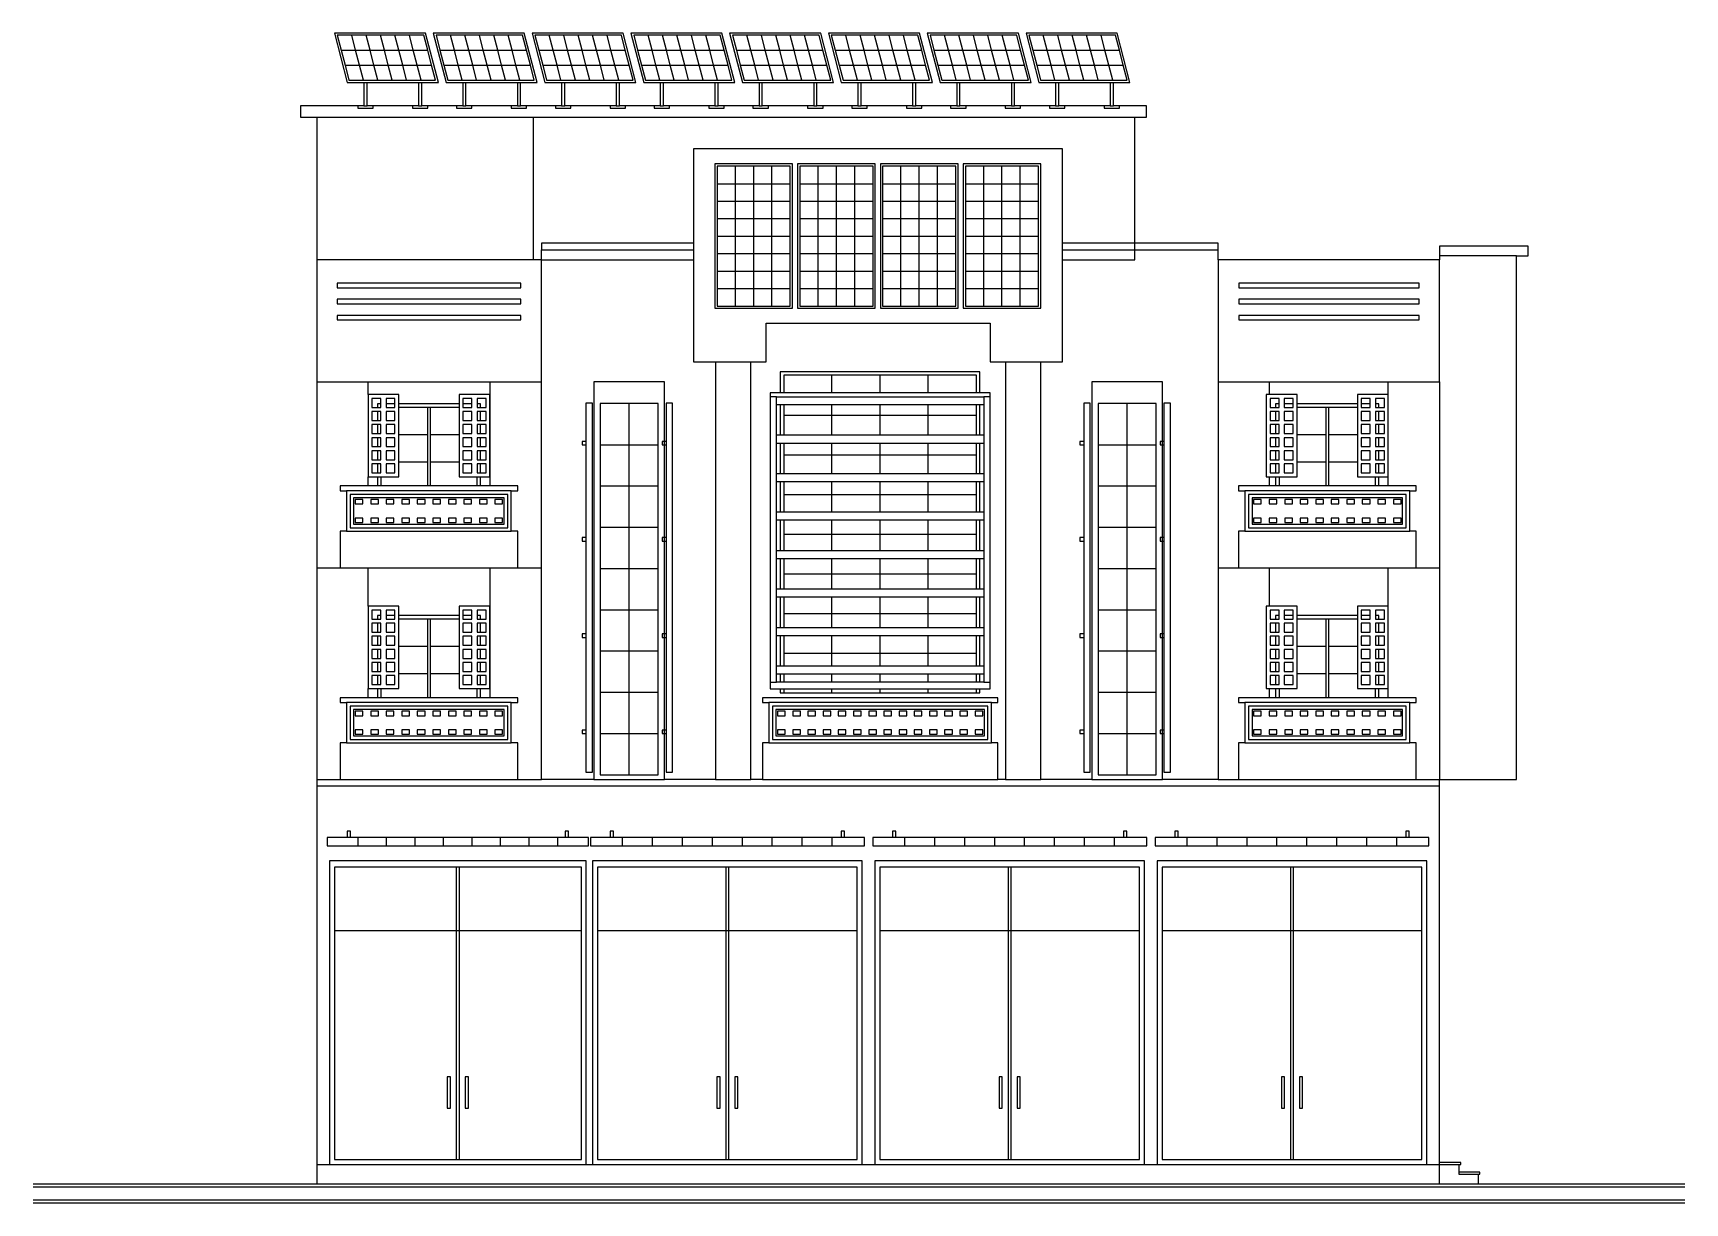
# Model space of a CAD drawing. Header units: inches. Extents: x 312.5 to 338.2, y 87.6 to 105.9.
import ezdxf

# ---------------------------------------------------------------- set-up
doc = ezdxf.new("R2010")
doc.units = ezdxf.units.IN
doc.header["$MEASUREMENT"] = 0
for name, color, linetype, lineweight in [('01_ORIGINAL_STRUCTURE', 7, 'CONTINUOUS', 25), ('02_ORIGINAL_OPENINGS', 7, 'CONTINUOUS', 25), ('03_PHOTOVOLTAIC', 7, 'CONTINUOUS', 25), ('04_SOLAR_SHADING', 7, 'CONTINUOUS', 25), ('05_PERFORATED_SCREENS', 7, 'CONTINUOUS', 25), ('06_BALCONY_RAILS', 7, 'CONTINUOUS', 25), ('07_MODERN_ENVELOPE', 7, 'CONTINUOUS', 25)]:
    doc.layers.add(name, color=color, linetype=linetype, lineweight=lineweight)

msp = doc.modelspace()

# ---------------------------------------------------------------- linework, layer by layer
at = {"layer": '01_ORIGINAL_STRUCTURE'}
for points in [[(317.48, 105.602), (317.419, 105.835)], [(317.705, 105.602), (317.644, 105.835)], [(317.93, 105.602), (317.869, 105.835)], [(318.154, 105.602), (318.094, 105.835)], [(318.379, 105.602), (318.319, 105.835)], [(319.02, 105.602), (318.959, 105.835)], [(319.245, 105.602), (319.184, 105.835)], [(319.47, 105.602), (319.409, 105.835)], [(319.695, 105.602), (319.634, 105.835)], [(319.919, 105.602), (319.859, 105.835)], [(320.56, 105.602), (320.499, 105.835)], [(320.785, 105.602), (320.724, 105.835)], [(321.01, 105.602), (320.949, 105.835)], [(321.235, 105.602), (321.174, 105.835)], [(321.459, 105.602), (321.399, 105.835)], [(322.1, 105.602), (322.039, 105.835)], [(322.325, 105.602), (322.264, 105.835)], [(322.55, 105.602), (322.489, 105.835)], [(322.774, 105.602), (322.714, 105.835)], [(322.999, 105.602), (322.939, 105.835)], [(323.64, 105.602), (323.579, 105.835)], [(323.865, 105.602), (323.804, 105.835)], [(324.09, 105.602), (324.029, 105.835)], [(324.315, 105.602), (324.254, 105.835)], [(324.539, 105.602), (324.479, 105.835)], [(325.18, 105.602), (325.119, 105.835)], [(325.405, 105.602), (325.344, 105.835)], [(325.63, 105.602), (325.569, 105.835)], [(325.854, 105.602), (325.794, 105.835)], [(326.079, 105.602), (326.019, 105.835)], [(326.72, 105.602), (326.659, 105.835)], [(326.945, 105.602), (326.884, 105.835)], [(327.17, 105.602), (327.109, 105.835)], [(327.394, 105.602), (327.334, 105.835)], [(327.619, 105.602), (327.559, 105.835)], [(328.26, 105.602), (328.199, 105.835)], [(328.485, 105.602), (328.424, 105.835)], [(328.71, 105.602), (328.649, 105.835)], [(328.935, 105.602), (328.874, 105.835)], [(329.159, 105.602), (329.099, 105.835)], [(317.99, 105.368), (317.93, 105.602)], [(318.215, 105.368), (318.154, 105.602)], [(318.44, 105.368), (318.379, 105.602)], [(318.665, 105.368), (318.604, 105.602)], [(319.081, 105.368), (319.02, 105.602)], [(319.305, 105.368), (319.245, 105.602)], [(319.53, 105.368), (319.47, 105.602)], [(319.755, 105.368), (319.695, 105.602)], [(319.98, 105.368), (319.919, 105.602)], [(320.335, 105.602), (320.396, 105.368)], [(320.621, 105.368), (320.56, 105.602)], [(320.846, 105.368), (320.785, 105.602)], [(321.07, 105.368), (321.01, 105.602)], [(322.835, 105.368), (322.774, 105.602)], [(323.285, 105.368), (323.224, 105.602)], [(323.415, 105.602), (323.476, 105.368)], [(323.701, 105.368), (323.64, 105.602)], [(324.15, 105.368), (324.09, 105.602)], [(324.375, 105.368), (324.315, 105.602)], [(324.6, 105.368), (324.539, 105.602)], [(324.955, 105.602), (325.016, 105.368)], [(325.241, 105.368), (325.18, 105.602)], [(325.466, 105.368), (325.405, 105.602)], [(325.69, 105.368), (325.63, 105.602)], [(325.915, 105.368), (325.854, 105.602)], [(326.14, 105.368), (326.079, 105.602)], [(326.365, 105.368), (326.304, 105.602)], [(327.005, 105.368), (326.945, 105.602)], [(327.905, 105.368), (327.844, 105.602)], [(328.035, 105.602), (328.096, 105.368)], [(328.77, 105.368), (328.71, 105.602)], [(328.995, 105.368), (328.935, 105.602)], [(329.22, 105.368), (329.159, 105.602)], [(317.601, 105.135), (317.541, 105.368)], [(317.826, 105.135), (317.765, 105.368)], [(318.051, 105.135), (317.99, 105.368)], [(318.276, 105.135), (318.215, 105.368)], [(318.501, 105.135), (318.44, 105.368)], [(319.141, 105.135), (319.081, 105.368)], [(319.366, 105.135), (319.305, 105.368)], [(319.591, 105.135), (319.53, 105.368)], [(319.816, 105.135), (319.755, 105.368)], [(320.041, 105.135), (319.98, 105.368)], [(320.681, 105.135), (320.621, 105.368)], [(320.906, 105.135), (320.846, 105.368)], [(321.131, 105.135), (321.07, 105.368)], [(321.356, 105.135), (321.295, 105.368)], [(321.581, 105.135), (321.52, 105.368)], [(322.221, 105.135), (322.161, 105.368)], [(322.446, 105.135), (322.385, 105.368)], [(322.671, 105.135), (322.61, 105.368)], [(322.896, 105.135), (322.835, 105.368)], [(323.121, 105.135), (323.06, 105.368)], [(323.761, 105.135), (323.701, 105.368)], [(323.986, 105.135), (323.925, 105.368)], [(324.211, 105.135), (324.15, 105.368)], [(324.436, 105.135), (324.375, 105.368)], [(324.661, 105.135), (324.6, 105.368)], [(325.301, 105.135), (325.241, 105.368)], [(325.526, 105.135), (325.466, 105.368)], [(325.751, 105.135), (325.69, 105.368)], [(325.976, 105.135), (325.915, 105.368)], [(326.201, 105.135), (326.14, 105.368)], [(326.841, 105.135), (326.781, 105.368)], [(327.066, 105.135), (327.005, 105.368)], [(327.291, 105.135), (327.23, 105.368)], [(327.516, 105.135), (327.455, 105.368)], [(327.741, 105.135), (327.68, 105.368)], [(328.381, 105.135), (328.321, 105.368)], [(328.606, 105.135), (328.546, 105.368)], [(328.831, 105.135), (328.77, 105.368)], [(329.056, 105.135), (328.995, 105.368)], [(329.281, 105.135), (329.22, 105.368)], [(316.875, 104.56), (316.875, 102.335)], [(316.875, 104.56), (320.254, 104.56)], [(320.254, 102.335), (320.254, 104.56)], [(320.254, 104.56), (329.625, 104.56)], [(329.625, 102.593), (329.625, 104.56)], [(320.375, 102.335), (320.375, 102.493)], [(328.5, 102.335), (329.625, 102.335), (329.625, 102.493)], [(329.625, 102.493), (329.625, 102.593)], [(330.925, 102.335), (330.925, 102.493)], [(320.254, 102.335), (316.875, 102.335)], [(320.375, 102.335), (320.254, 102.335)], [(320.375, 102.335), (322.749, 102.335)], [(316.875, 100.435), (316.875, 97.535)], [(316.875, 100.435), (317.675, 100.435)], [(317.675, 100.235), (317.675, 100.435)], [(317.675, 100.435), (319.575, 100.435)], [(319.575, 98.81), (319.575, 100.435)], [(319.575, 100.435), (320.375, 100.435)], [(320.375, 97.535), (320.375, 100.435)], [(330.925, 100.435), (330.925, 97.535)], [(330.925, 100.435), (331.725, 100.435)], [(331.725, 100.235), (331.725, 100.435)], [(331.725, 100.435), (333.575, 100.435)], [(333.575, 100.235), (333.575, 100.435)], [(333.575, 100.435), (334.375, 100.435)], [(334.375, 100.435), (334.375, 97.535)], [(317.675, 98.81), (317.675, 98.955)], [(331.725, 98.81), (331.725, 98.955)], [(333.575, 98.81), (333.575, 98.955)], [(316.875, 97.535), (316.875, 94.235)], [(316.875, 97.535), (317.239, 97.535)], [(317.239, 97.535), (317.675, 97.535)], [(317.675, 96.935), (317.675, 97.535)], [(317.675, 97.535), (319.575, 97.535)], [(319.575, 95.51), (319.575, 97.535)], [(319.575, 97.535), (320.007, 97.535)], [(320.007, 97.535), (320.375, 97.535)], [(320.375, 94.235), (320.375, 97.535)], [(330.925, 97.535), (330.925, 94.235)], [(330.925, 97.535), (331.242, 97.535)], [(331.242, 97.535), (331.725, 97.535)], [(331.725, 96.935), (331.725, 97.535)], [(331.725, 97.535), (333.575, 97.535)], [(333.575, 96.935), (333.575, 97.535)], [(333.575, 97.535), (334.01, 97.535)], [(334.01, 97.535), (334.375, 97.535)], [(334.375, 97.535), (334.375, 94.235)], [(317.675, 95.51), (317.675, 95.655)], [(331.725, 95.51), (331.725, 95.655)], [(333.575, 95.51), (333.575, 95.655)], [(316.875, 94.235), (317.239, 94.235)], [(316.875, 94.135), (316.875, 88.235)], [(316.875, 94.135), (334.375, 94.135)], [(317.239, 94.235), (320.007, 94.235)], [(320.007, 94.235), (320.375, 94.235)], [(330.925, 94.235), (331.242, 94.235)], [(331.242, 94.235), (334.01, 94.235)], [(334.01, 94.235), (334.375, 94.235)], [(334.375, 88.265), (334.375, 94.135)], [(316.875, 88.235), (316.875, 87.935)], [(316.875, 88.235), (317.074, 88.235)], [(317.074, 88.235), (321.074, 88.235)], [(321.074, 88.235), (321.175, 88.235)], [(321.175, 88.235), (325.375, 88.235)], [(325.375, 88.235), (325.575, 88.235)], [(325.575, 88.235), (329.775, 88.235)], [(329.775, 88.235), (329.975, 88.235)], [(329.975, 88.235), (334.175, 88.235)], [(334.175, 88.235), (334.375, 88.235)], [(334.375, 88.235), (334.375, 88.265)], [(334.675, 88.235), (334.705, 88.235), (334.705, 88.265), (334.375, 88.265)], [(334.375, 87.935), (334.375, 88.235)], [(334.375, 88.235), (334.675, 88.235)], [(334.675, 88.235), (334.675, 88.115)], [(334.975, 88.085), (335.005, 88.085), (335.005, 88.115), (334.675, 88.115)], [(334.675, 88.115), (334.675, 88.085), (334.975, 88.085)], [(334.975, 88.085), (334.975, 87.935)], [(312.453, 87.935), (316.875, 87.935)], [(312.453, 87.885), (338.2, 87.885)], [(316.875, 87.935), (334.375, 87.935)], [(334.375, 87.935), (334.975, 87.935)], [(334.975, 87.935), (338.2, 87.935)], [(312.453, 87.685), (338.2, 87.685)], [(312.453, 87.635), (338.2, 87.635)]]:
    msp.add_lwpolyline(points, dxfattribs=at)
at = {"layer": '02_ORIGINAL_OPENINGS'}
for points in [[(324.905, 100.535), (324.155, 100.535), (324.155, 100.26)], [(324.905, 100.26), (324.905, 100.535)], [(325.656, 100.535), (324.905, 100.535)], [(325.656, 100.26), (325.656, 100.535)], [(326.406, 100.535), (325.656, 100.535)], [(326.406, 100.26), (326.406, 100.535)], [(327.156, 100.26), (327.156, 100.535), (326.406, 100.535)], [(318.599, 100.035), (318.154, 100.035)], [(318.599, 100.035), (318.599, 99.615)], [(318.649, 100.035), (318.599, 100.035)], [(318.649, 99.615), (318.649, 100.035)], [(319.094, 100.035), (318.649, 100.035)], [(321.744, 100.097), (321.294, 100.097), (321.294, 99.454)], [(321.744, 99.454), (321.744, 100.097)], [(322.194, 99.454), (322.194, 100.097), (321.744, 100.097)], [(324.155, 100.08), (324.155, 99.916)], [(324.155, 99.916), (324.155, 99.6)], [(324.155, 99.916), (324.905, 99.916)], [(324.905, 99.916), (324.905, 100.08)], [(324.905, 99.6), (324.905, 99.916)], [(324.905, 99.916), (325.656, 99.916)], [(325.656, 99.916), (325.656, 100.08)], [(325.656, 99.6), (325.656, 99.916)], [(325.656, 99.916), (326.406, 99.916)], [(326.406, 99.916), (326.406, 100.08)], [(326.406, 99.6), (326.406, 99.916)], [(326.406, 99.916), (327.156, 99.916)], [(327.156, 99.916), (327.156, 100.08)], [(327.156, 99.6), (327.156, 99.916)], [(329.505, 100.097), (329.056, 100.097), (329.056, 99.454)], [(329.505, 99.454), (329.505, 100.097)], [(329.956, 99.454), (329.956, 100.097), (329.505, 100.097)], [(332.6, 100.035), (332.155, 100.035)], [(332.6, 100.035), (332.6, 99.615)], [(332.65, 100.035), (332.6, 100.035)], [(332.65, 99.615), (332.65, 100.035)], [(333.095, 100.035), (332.65, 100.035)], [(318.154, 99.615), (318.599, 99.615)], [(318.599, 99.615), (318.599, 99.185)], [(318.649, 99.185), (318.649, 99.615)], [(318.649, 99.615), (319.094, 99.615)], [(321.294, 99.454), (321.294, 98.811)], [(321.294, 99.454), (321.744, 99.454)], [(321.744, 98.811), (321.744, 99.454)], [(321.744, 99.454), (322.194, 99.454)], [(322.194, 98.811), (322.194, 99.454)], [(324.155, 99.48), (324.155, 99.298)], [(324.905, 99.298), (324.905, 99.48)], [(325.656, 99.298), (325.656, 99.48)], [(326.406, 99.298), (326.406, 99.48)], [(327.156, 99.298), (327.156, 99.48)], [(329.056, 99.454), (329.056, 98.811)], [(329.056, 99.454), (329.505, 99.454)], [(329.505, 98.811), (329.505, 99.454)], [(329.505, 99.454), (329.956, 99.454)], [(329.956, 98.811), (329.956, 99.454)], [(332.155, 99.615), (332.6, 99.615)], [(332.6, 99.615), (332.6, 99.185)], [(332.65, 99.185), (332.65, 99.615)], [(332.65, 99.615), (333.095, 99.615)], [(318.154, 99.185), (318.599, 99.185)], [(318.599, 99.185), (318.599, 98.81)], [(318.649, 98.81), (318.649, 99.185)], [(318.649, 99.185), (319.094, 99.185)], [(324.155, 99.298), (324.155, 99)], [(324.155, 99.298), (324.905, 99.298)], [(324.905, 99), (324.905, 99.298)], [(324.905, 99.298), (325.656, 99.298)], [(325.656, 99), (325.656, 99.298)], [(325.656, 99.298), (326.406, 99.298)], [(326.406, 99), (326.406, 99.298)], [(326.406, 99.298), (327.156, 99.298)], [(327.156, 99), (327.156, 99.298)], [(332.155, 99.185), (332.6, 99.185)], [(332.6, 99.185), (332.6, 98.81)], [(332.65, 98.81), (332.65, 99.185)], [(332.65, 99.185), (333.095, 99.185)], [(317.874, 98.955), (317.874, 98.81)], [(319.374, 98.81), (319.374, 98.955)], [(324.155, 98.88), (324.155, 98.679)], [(324.905, 98.679), (324.905, 98.88)], [(325.656, 98.679), (325.656, 98.88)], [(326.406, 98.679), (326.406, 98.88)], [(327.156, 98.679), (327.156, 98.88)], [(331.875, 98.955), (331.875, 98.81)], [(333.375, 98.81), (333.375, 98.955)], [(318.599, 98.81), (317.874, 98.81)], [(318.649, 98.81), (318.599, 98.81)], [(319.374, 98.81), (318.649, 98.81)], [(321.294, 98.811), (321.294, 98.168)], [(321.294, 98.811), (321.744, 98.811)], [(321.744, 98.168), (321.744, 98.811)], [(321.744, 98.811), (322.194, 98.811)], [(322.194, 98.168), (322.194, 98.811)], [(324.155, 98.679), (324.155, 98.4)], [(324.155, 98.679), (324.905, 98.679)], [(324.905, 98.4), (324.905, 98.679)], [(324.905, 98.679), (325.656, 98.679)], [(325.656, 98.4), (325.656, 98.679)], [(325.656, 98.679), (326.406, 98.679)], [(326.406, 98.4), (326.406, 98.679)], [(326.406, 98.679), (327.156, 98.679)], [(327.156, 98.4), (327.156, 98.679)], [(329.056, 98.811), (329.056, 98.168)], [(329.056, 98.811), (329.505, 98.811)], [(329.505, 98.168), (329.505, 98.811)], [(329.505, 98.811), (329.956, 98.811)], [(329.956, 98.168), (329.956, 98.811)], [(332.6, 98.81), (331.875, 98.81)], [(332.65, 98.81), (332.6, 98.81)], [(333.375, 98.81), (332.65, 98.81)], [(321.294, 98.168), (321.294, 97.525)], [(321.294, 98.168), (321.744, 98.168)], [(321.744, 97.525), (321.744, 98.168)], [(321.744, 98.168), (322.194, 98.168)], [(322.194, 97.525), (322.194, 98.168)], [(324.155, 98.28), (324.155, 98.06)], [(324.905, 98.06), (324.905, 98.28)], [(325.656, 98.06), (325.656, 98.28)], [(326.406, 98.06), (326.406, 98.28)], [(327.156, 98.06), (327.156, 98.28)], [(329.056, 98.168), (329.056, 97.525)], [(329.056, 98.168), (329.505, 98.168)], [(329.505, 97.525), (329.505, 98.168)], [(329.505, 98.168), (329.956, 98.168)], [(329.956, 97.525), (329.956, 98.168)], [(324.155, 98.06), (324.155, 97.8)], [(324.155, 98.06), (324.905, 98.06)], [(324.905, 97.8), (324.905, 98.06)], [(324.905, 98.06), (325.656, 98.06)], [(325.656, 97.8), (325.656, 98.06)], [(325.656, 98.06), (326.406, 98.06)], [(326.406, 97.8), (326.406, 98.06)], [(326.406, 98.06), (327.156, 98.06)], [(327.156, 97.8), (327.156, 98.06)], [(324.155, 97.68), (324.155, 97.441)], [(324.905, 97.441), (324.905, 97.68)], [(325.656, 97.441), (325.656, 97.68)], [(326.406, 97.441), (326.406, 97.68)], [(327.156, 97.441), (327.156, 97.68)], [(321.294, 97.525), (321.294, 96.882)], [(321.294, 97.525), (321.744, 97.525)], [(321.744, 96.882), (321.744, 97.525)], [(321.744, 97.525), (322.194, 97.525)], [(322.194, 96.882), (322.194, 97.525)], [(324.155, 97.441), (324.155, 97.2)], [(324.155, 97.441), (324.905, 97.441)], [(324.905, 97.2), (324.905, 97.441)], [(324.905, 97.441), (325.656, 97.441)], [(325.656, 97.2), (325.656, 97.441)], [(325.656, 97.441), (326.406, 97.441)], [(326.406, 97.2), (326.406, 97.441)], [(326.406, 97.441), (327.156, 97.441)], [(327.156, 97.2), (327.156, 97.441)], [(329.056, 97.525), (329.056, 96.882)], [(329.056, 97.525), (329.505, 97.525)], [(329.505, 96.882), (329.505, 97.525)], [(329.505, 97.525), (329.956, 97.525)], [(329.956, 96.882), (329.956, 97.525)], [(324.155, 97.08), (324.155, 96.823)], [(324.905, 96.823), (324.905, 97.08)], [(325.656, 96.823), (325.656, 97.08)], [(326.406, 96.823), (326.406, 97.08)], [(327.156, 96.823), (327.156, 97.08)], [(321.294, 96.882), (321.294, 96.239)], [(321.294, 96.882), (321.744, 96.882)], [(321.744, 96.239), (321.744, 96.882)], [(321.744, 96.882), (322.194, 96.882)], [(322.194, 96.239), (322.194, 96.882)], [(324.155, 96.823), (324.155, 96.6)], [(324.155, 96.823), (324.905, 96.823)], [(324.905, 96.6), (324.905, 96.823)], [(324.905, 96.823), (325.656, 96.823)], [(325.656, 96.6), (325.656, 96.823)], [(325.656, 96.823), (326.406, 96.823)], [(326.406, 96.6), (326.406, 96.823)], [(326.406, 96.823), (327.156, 96.823)], [(327.156, 96.6), (327.156, 96.823)], [(329.056, 96.882), (329.056, 96.239)], [(329.056, 96.882), (329.505, 96.882)], [(329.505, 96.239), (329.505, 96.882)], [(329.505, 96.882), (329.956, 96.882)], [(329.956, 96.239), (329.956, 96.882)], [(318.599, 96.735), (318.154, 96.735)], [(318.599, 96.735), (318.599, 96.315)], [(318.649, 96.735), (318.599, 96.735)], [(318.649, 96.315), (318.649, 96.735)], [(319.094, 96.735), (318.649, 96.735)], [(332.6, 96.735), (332.155, 96.735)], [(332.6, 96.735), (332.6, 96.315)], [(332.65, 96.735), (332.6, 96.735)], [(332.65, 96.315), (332.65, 96.735)], [(333.095, 96.735), (332.65, 96.735)], [(318.154, 96.315), (318.599, 96.315)], [(318.599, 96.315), (318.599, 95.885)], [(318.649, 95.885), (318.649, 96.315)], [(318.649, 96.315), (319.094, 96.315)], [(324.155, 96.48), (324.155, 96.204)], [(324.905, 96.204), (324.905, 96.48)], [(325.656, 96.204), (325.656, 96.48)], [(326.406, 96.204), (326.406, 96.48)], [(327.156, 96.204), (327.156, 96.48)], [(332.155, 96.315), (332.6, 96.315)], [(332.6, 96.315), (332.6, 95.885)], [(332.65, 95.885), (332.65, 96.315)], [(332.65, 96.315), (333.095, 96.315)], [(321.294, 96.239), (321.294, 95.596)], [(321.294, 96.239), (321.744, 96.239)], [(321.744, 95.596), (321.744, 96.239)], [(321.744, 96.239), (322.194, 96.239)], [(322.194, 95.596), (322.194, 96.239)], [(324.155, 96.204), (324.155, 96)], [(324.155, 96.204), (324.905, 96.204)], [(324.905, 96), (324.905, 96.204)], [(324.905, 96.204), (325.656, 96.204)], [(325.656, 96), (325.656, 96.204)], [(325.656, 96.204), (326.406, 96.204)], [(326.406, 96), (326.406, 96.204)], [(326.406, 96.204), (327.156, 96.204)], [(327.156, 96), (327.156, 96.204)], [(329.056, 96.239), (329.056, 95.596)], [(329.056, 96.239), (329.505, 96.239)], [(329.505, 95.596), (329.505, 96.239)], [(329.505, 96.239), (329.956, 96.239)], [(329.956, 95.596), (329.956, 96.239)], [(318.154, 95.885), (318.599, 95.885)], [(318.599, 95.885), (318.599, 95.51)], [(318.649, 95.51), (318.649, 95.885)], [(318.649, 95.885), (319.094, 95.885)], [(324.155, 95.88), (324.155, 95.75)], [(324.905, 95.75), (324.905, 95.88)], [(325.656, 95.75), (325.656, 95.88)], [(326.406, 95.75), (326.406, 95.88)], [(327.156, 95.75), (327.156, 95.88)], [(332.155, 95.885), (332.6, 95.885)], [(332.6, 95.885), (332.6, 95.51)], [(332.65, 95.51), (332.65, 95.885)], [(332.65, 95.885), (333.095, 95.885)], [(317.874, 95.655), (317.874, 95.51)], [(319.374, 95.51), (319.374, 95.655)], [(321.294, 95.596), (321.294, 94.953)], [(321.294, 95.596), (321.744, 95.596)], [(321.744, 94.953), (321.744, 95.596)], [(321.744, 95.596), (322.194, 95.596)], [(322.194, 94.953), (322.194, 95.596)], [(324.155, 95.65), (324.155, 95.585)], [(324.155, 95.585), (324.905, 95.585)], [(324.905, 95.585), (324.905, 95.65)], [(324.905, 95.585), (325.656, 95.585)], [(325.656, 95.585), (325.656, 95.65)], [(325.656, 95.585), (326.406, 95.585)], [(326.406, 95.585), (326.406, 95.65)], [(326.406, 95.585), (327.156, 95.585)], [(327.156, 95.585), (327.156, 95.65)], [(329.056, 95.596), (329.056, 94.953)], [(329.056, 95.596), (329.505, 95.596)], [(329.505, 94.953), (329.505, 95.596)], [(329.505, 95.596), (329.956, 95.596)], [(329.956, 94.953), (329.956, 95.596)], [(331.875, 95.655), (331.875, 95.51)], [(333.375, 95.51), (333.375, 95.655)], [(318.599, 95.51), (317.874, 95.51)], [(318.649, 95.51), (318.599, 95.51)], [(319.374, 95.51), (318.649, 95.51)], [(332.6, 95.51), (331.875, 95.51)], [(332.65, 95.51), (332.6, 95.51)], [(333.375, 95.51), (332.65, 95.51)], [(321.294, 94.953), (321.744, 94.953)], [(321.294, 94.953), (321.294, 94.31), (321.744, 94.31)], [(321.744, 94.31), (322.194, 94.31), (322.194, 94.953)], [(321.744, 94.31), (321.744, 94.953)], [(321.744, 94.953), (322.194, 94.953)], [(329.056, 94.953), (329.505, 94.953)], [(329.056, 94.953), (329.056, 94.31), (329.505, 94.31)], [(329.505, 94.31), (329.956, 94.31), (329.956, 94.953)], [(329.505, 94.31), (329.505, 94.953)], [(329.505, 94.953), (329.956, 94.953)], [(319.049, 92.867), (317.149, 92.867), (317.149, 91.884)], [(319.049, 92.867), (319.049, 91.884)], [(319.099, 92.867), (319.049, 92.867)], [(319.099, 91.884), (319.099, 92.867)], [(320.999, 91.884), (320.999, 92.867), (319.099, 92.867)], [(323.25, 92.867), (321.25, 92.867), (321.25, 91.884)], [(323.25, 92.867), (323.25, 91.884)], [(323.3, 92.867), (323.25, 92.867)], [(323.3, 91.884), (323.3, 92.867)], [(325.3, 91.884), (325.3, 92.867), (323.3, 92.867)], [(327.65, 92.867), (325.65, 92.867), (325.65, 91.884)], [(327.65, 92.867), (327.65, 91.884)], [(327.7, 92.867), (327.65, 92.867)], [(327.7, 91.884), (327.7, 92.867)], [(329.7, 91.884), (329.7, 92.867), (327.7, 92.867)], [(332.05, 92.867), (330.05, 92.867), (330.05, 91.884)], [(332.05, 92.867), (332.05, 91.884)], [(332.1, 92.867), (332.05, 92.867)], [(332.1, 91.884), (332.1, 92.867)], [(334.1, 91.884), (334.1, 92.867), (332.1, 92.867)], [(317.149, 91.884), (319.049, 91.884)], [(317.149, 91.884), (317.149, 88.31), (319.049, 88.31)], [(319.049, 91.884), (319.049, 88.31)], [(319.049, 91.884), (319.099, 91.884)], [(319.099, 88.31), (320.999, 88.31), (320.999, 91.884)], [(319.099, 88.31), (319.099, 91.884)], [(319.099, 91.884), (320.999, 91.884)], [(321.25, 91.884), (323.25, 91.884)], [(321.25, 91.884), (321.25, 88.31), (323.25, 88.31)], [(323.25, 91.884), (323.25, 88.31)], [(323.25, 91.884), (323.3, 91.884)], [(323.3, 88.31), (325.3, 88.31), (325.3, 91.884)], [(323.3, 88.31), (323.3, 91.884)], [(323.3, 91.884), (325.3, 91.884)], [(325.65, 91.884), (327.65, 91.884)], [(325.65, 91.884), (325.65, 88.31), (327.65, 88.31)], [(327.65, 91.884), (327.65, 88.31)], [(327.65, 91.884), (327.7, 91.884)], [(327.7, 88.31), (329.7, 88.31), (329.7, 91.884)], [(327.7, 88.31), (327.7, 91.884)], [(327.7, 91.884), (329.7, 91.884)], [(330.05, 91.884), (332.05, 91.884)], [(330.05, 91.884), (330.05, 88.31), (332.05, 88.31)], [(332.05, 91.884), (332.05, 88.31)], [(332.05, 91.884), (332.1, 91.884)], [(332.1, 88.31), (334.1, 88.31), (334.1, 91.884)], [(332.1, 88.31), (332.1, 91.884)], [(332.1, 91.884), (334.1, 91.884)], [(319.049, 88.31), (319.099, 88.31)], [(323.25, 88.31), (323.3, 88.31)], [(327.65, 88.31), (327.7, 88.31)], [(332.05, 88.31), (332.1, 88.31)]]:
    msp.add_lwpolyline(points, dxfattribs=at)
for points in [[(318.909, 89.11), (318.959, 89.11), (318.959, 89.6), (318.909, 89.6)], [(319.189, 89.11), (319.239, 89.11), (319.239, 89.6), (319.189, 89.6)], [(323.11, 89.11), (323.16, 89.11), (323.16, 89.6), (323.11, 89.6)], [(323.39, 89.11), (323.44, 89.11), (323.44, 89.6), (323.39, 89.6)], [(327.51, 89.11), (327.56, 89.11), (327.56, 89.6), (327.51, 89.6)], [(327.79, 89.11), (327.84, 89.11), (327.84, 89.6), (327.79, 89.6)], [(331.91, 89.11), (331.96, 89.11), (331.96, 89.6), (331.91, 89.6)], [(332.19, 89.11), (332.24, 89.11), (332.24, 89.6), (332.19, 89.6)]]:
    msp.add_lwpolyline(points, close=True, dxfattribs=at)
at = {"layer": '03_PHOTOVOLTAIC'}
for points in [[(318.511, 105.1), (318.77, 105.1), (318.57, 105.87), (317.15, 105.87), (317.35, 105.1), (317.609, 105.1)], [(317.419, 105.835), (317.195, 105.835), (317.255, 105.602)], [(317.644, 105.835), (317.419, 105.835)], [(317.869, 105.835), (317.644, 105.835)], [(318.094, 105.835), (317.869, 105.835)], [(318.319, 105.835), (318.094, 105.835)], [(318.604, 105.602), (318.543, 105.835), (318.319, 105.835)], [(320.051, 105.1), (320.31, 105.1), (320.11, 105.87), (318.69, 105.87), (318.89, 105.1), (319.149, 105.1)], [(318.959, 105.835), (318.735, 105.835), (318.795, 105.602)], [(319.184, 105.835), (318.959, 105.835)], [(319.409, 105.835), (319.184, 105.835)], [(319.634, 105.835), (319.409, 105.835)], [(319.859, 105.835), (319.634, 105.835)], [(320.144, 105.602), (320.084, 105.835), (319.859, 105.835)], [(321.591, 105.1), (321.85, 105.1), (321.65, 105.87), (320.23, 105.87), (320.43, 105.1), (320.689, 105.1)], [(320.499, 105.835), (320.274, 105.835), (320.335, 105.602)], [(320.724, 105.835), (320.499, 105.835)], [(320.949, 105.835), (320.724, 105.835)], [(321.174, 105.835), (320.949, 105.835)], [(321.399, 105.835), (321.174, 105.835)], [(321.684, 105.602), (321.623, 105.835), (321.399, 105.835)], [(323.131, 105.1), (323.39, 105.1), (323.19, 105.87), (321.77, 105.87), (321.97, 105.1), (322.229, 105.1)], [(322.039, 105.835), (321.815, 105.835), (321.875, 105.602)], [(322.264, 105.835), (322.039, 105.835)], [(322.489, 105.835), (322.264, 105.835)], [(322.714, 105.835), (322.489, 105.835)], [(322.939, 105.835), (322.714, 105.835)], [(323.224, 105.602), (323.163, 105.835), (322.939, 105.835)], [(324.671, 105.1), (324.93, 105.1), (324.73, 105.87), (323.31, 105.87), (323.51, 105.1), (323.769, 105.1)], [(323.579, 105.835), (323.354, 105.835), (323.415, 105.602)], [(323.804, 105.835), (323.579, 105.835)], [(324.029, 105.835), (323.804, 105.835)], [(324.254, 105.835), (324.029, 105.835)], [(324.479, 105.835), (324.254, 105.835)], [(324.764, 105.602), (324.704, 105.835), (324.479, 105.835)], [(326.211, 105.1), (326.47, 105.1), (326.27, 105.87), (324.85, 105.87), (325.05, 105.1), (325.309, 105.1)], [(325.119, 105.835), (324.894, 105.835), (324.955, 105.602)], [(325.344, 105.835), (325.119, 105.835)], [(325.569, 105.835), (325.344, 105.835)], [(325.794, 105.835), (325.569, 105.835)], [(326.019, 105.835), (325.794, 105.835)], [(326.304, 105.602), (326.243, 105.835), (326.019, 105.835)], [(327.751, 105.1), (328.01, 105.1), (327.81, 105.87), (326.39, 105.87), (326.59, 105.1), (326.849, 105.1)], [(326.659, 105.835), (326.435, 105.835), (326.495, 105.602)], [(326.884, 105.835), (326.659, 105.835)], [(327.109, 105.835), (326.884, 105.835)], [(327.334, 105.835), (327.109, 105.835)], [(327.559, 105.835), (327.334, 105.835)], [(327.844, 105.602), (327.784, 105.835), (327.559, 105.835)], [(329.291, 105.1), (329.55, 105.1), (329.35, 105.87), (327.93, 105.87), (328.13, 105.1), (328.389, 105.1)], [(328.199, 105.835), (327.974, 105.835), (328.035, 105.602)], [(328.424, 105.835), (328.199, 105.835)], [(328.649, 105.835), (328.424, 105.835)], [(328.874, 105.835), (328.649, 105.835)], [(329.099, 105.835), (328.874, 105.835)], [(329.384, 105.602), (329.324, 105.835), (329.099, 105.835)], [(317.255, 105.602), (317.48, 105.602)], [(317.255, 105.602), (317.316, 105.368)], [(317.48, 105.602), (317.705, 105.602)], [(317.541, 105.368), (317.48, 105.602)], [(317.705, 105.602), (317.93, 105.602)], [(317.765, 105.368), (317.705, 105.602)], [(317.93, 105.602), (318.154, 105.602)], [(318.154, 105.602), (318.379, 105.602)], [(318.379, 105.602), (318.604, 105.602)], [(318.795, 105.602), (319.02, 105.602)], [(318.795, 105.602), (318.856, 105.368)], [(319.02, 105.602), (319.245, 105.602)], [(319.245, 105.602), (319.47, 105.602)], [(319.47, 105.602), (319.695, 105.602)], [(319.695, 105.602), (319.919, 105.602)], [(319.919, 105.602), (320.144, 105.602)], [(320.205, 105.368), (320.144, 105.602)], [(320.335, 105.602), (320.56, 105.602)], [(320.56, 105.602), (320.785, 105.602)], [(320.785, 105.602), (321.01, 105.602)], [(321.01, 105.602), (321.235, 105.602)], [(321.235, 105.602), (321.459, 105.602)], [(321.295, 105.368), (321.235, 105.602)], [(321.459, 105.602), (321.684, 105.602)], [(321.52, 105.368), (321.459, 105.602)], [(321.745, 105.368), (321.684, 105.602)], [(321.875, 105.602), (322.1, 105.602)], [(321.875, 105.602), (321.936, 105.368)], [(322.1, 105.602), (322.325, 105.602)], [(322.161, 105.368), (322.1, 105.602)], [(322.325, 105.602), (322.55, 105.602)], [(322.385, 105.368), (322.325, 105.602)], [(322.55, 105.602), (322.774, 105.602)], [(322.61, 105.368), (322.55, 105.602)], [(322.774, 105.602), (322.999, 105.602)], [(322.999, 105.602), (323.224, 105.602)], [(323.06, 105.368), (322.999, 105.602)], [(323.415, 105.602), (323.64, 105.602)], [(323.64, 105.602), (323.865, 105.602)], [(323.865, 105.602), (324.09, 105.602)], [(323.925, 105.368), (323.865, 105.602)], [(324.09, 105.602), (324.315, 105.602)], [(324.315, 105.602), (324.539, 105.602)], [(324.539, 105.602), (324.764, 105.602)], [(324.825, 105.368), (324.764, 105.602)], [(324.955, 105.602), (325.18, 105.602)], [(325.18, 105.602), (325.405, 105.602)], [(325.405, 105.602), (325.63, 105.602)], [(325.63, 105.602), (325.854, 105.602)], [(325.854, 105.602), (326.079, 105.602)], [(326.079, 105.602), (326.304, 105.602)], [(326.495, 105.602), (326.72, 105.602)], [(326.495, 105.602), (326.556, 105.368)], [(326.72, 105.602), (326.945, 105.602)], [(326.781, 105.368), (326.72, 105.602)], [(326.945, 105.602), (327.17, 105.602)], [(327.17, 105.602), (327.394, 105.602)], [(327.23, 105.368), (327.17, 105.602)], [(327.394, 105.602), (327.619, 105.602)], [(327.455, 105.368), (327.394, 105.602)], [(327.619, 105.602), (327.844, 105.602)], [(327.68, 105.368), (327.619, 105.602)], [(328.035, 105.602), (328.26, 105.602)], [(328.26, 105.602), (328.485, 105.602)], [(328.321, 105.368), (328.26, 105.602)], [(328.485, 105.602), (328.71, 105.602)], [(328.546, 105.368), (328.485, 105.602)], [(328.71, 105.602), (328.935, 105.602)], [(328.935, 105.602), (329.159, 105.602)], [(329.159, 105.602), (329.384, 105.602)], [(329.445, 105.368), (329.384, 105.602)], [(317.316, 105.368), (317.541, 105.368)], [(317.316, 105.368), (317.377, 105.135), (317.601, 105.135)], [(317.541, 105.368), (317.765, 105.368)], [(317.765, 105.368), (317.99, 105.368)], [(317.99, 105.368), (318.215, 105.368)], [(318.215, 105.368), (318.44, 105.368)], [(318.44, 105.368), (318.665, 105.368)], [(318.501, 105.135), (318.726, 105.135), (318.665, 105.368)], [(318.856, 105.368), (319.081, 105.368)], [(318.856, 105.368), (318.916, 105.135), (319.141, 105.135)], [(319.081, 105.368), (319.305, 105.368)], [(319.305, 105.368), (319.53, 105.368)], [(319.53, 105.368), (319.755, 105.368)], [(319.755, 105.368), (319.98, 105.368)], [(319.98, 105.368), (320.205, 105.368)], [(320.041, 105.135), (320.265, 105.135), (320.205, 105.368)], [(320.396, 105.368), (320.621, 105.368)], [(320.396, 105.368), (320.457, 105.135), (320.681, 105.135)], [(320.621, 105.368), (320.846, 105.368)], [(320.846, 105.368), (321.07, 105.368)], [(321.07, 105.368), (321.295, 105.368)], [(321.295, 105.368), (321.52, 105.368)], [(321.52, 105.368), (321.745, 105.368)], [(321.581, 105.135), (321.805, 105.135), (321.745, 105.368)], [(321.936, 105.368), (322.161, 105.368)], [(321.936, 105.368), (321.997, 105.135), (322.221, 105.135)], [(322.161, 105.368), (322.385, 105.368)], [(322.385, 105.368), (322.61, 105.368)], [(322.61, 105.368), (322.835, 105.368)], [(322.835, 105.368), (323.06, 105.368)], [(323.06, 105.368), (323.285, 105.368)], [(323.121, 105.135), (323.346, 105.135), (323.285, 105.368)], [(323.476, 105.368), (323.701, 105.368)], [(323.476, 105.368), (323.536, 105.135), (323.761, 105.135)], [(323.701, 105.368), (323.925, 105.368)], [(323.925, 105.368), (324.15, 105.368)], [(324.15, 105.368), (324.375, 105.368)], [(324.375, 105.368), (324.6, 105.368)], [(324.6, 105.368), (324.825, 105.368)], [(324.661, 105.135), (324.885, 105.135), (324.825, 105.368)], [(325.016, 105.368), (325.241, 105.368)], [(325.016, 105.368), (325.077, 105.135), (325.301, 105.135)], [(325.241, 105.368), (325.466, 105.368)], [(325.466, 105.368), (325.69, 105.368)], [(325.69, 105.368), (325.915, 105.368)], [(325.915, 105.368), (326.14, 105.368)], [(326.14, 105.368), (326.365, 105.368)], [(326.201, 105.135), (326.425, 105.135), (326.365, 105.368)], [(326.556, 105.368), (326.781, 105.368)], [(326.556, 105.368), (326.616, 105.135), (326.841, 105.135)], [(326.781, 105.368), (327.005, 105.368)], [(327.005, 105.368), (327.23, 105.368)], [(327.23, 105.368), (327.455, 105.368)], [(327.455, 105.368), (327.68, 105.368)], [(327.68, 105.368), (327.905, 105.368)], [(327.741, 105.135), (327.966, 105.135), (327.905, 105.368)], [(328.096, 105.368), (328.321, 105.368)], [(328.096, 105.368), (328.156, 105.135), (328.381, 105.135)], [(328.321, 105.368), (328.546, 105.368)], [(328.546, 105.368), (328.77, 105.368)], [(328.77, 105.368), (328.995, 105.368)], [(328.995, 105.368), (329.22, 105.368)], [(329.22, 105.368), (329.445, 105.368)], [(329.281, 105.135), (329.505, 105.135), (329.445, 105.368)], [(317.601, 105.135), (317.826, 105.135)], [(317.609, 105.1), (317.609, 104.735)], [(317.609, 105.1), (317.659, 105.1)], [(317.659, 104.735), (317.659, 105.1)], [(317.659, 105.1), (318.461, 105.1)], [(317.826, 105.135), (318.051, 105.135)], [(318.051, 105.135), (318.276, 105.135)], [(318.276, 105.135), (318.501, 105.135)], [(318.461, 105.1), (318.461, 104.735)], [(318.461, 105.1), (318.511, 105.1)], [(318.511, 104.735), (318.511, 105.1)], [(319.141, 105.135), (319.366, 105.135)], [(319.149, 105.1), (319.149, 104.735)], [(319.149, 105.1), (319.199, 105.1)], [(319.199, 104.735), (319.199, 105.1)], [(319.199, 105.1), (320.001, 105.1)], [(319.366, 105.135), (319.591, 105.135)], [(319.591, 105.135), (319.816, 105.135)], [(319.816, 105.135), (320.041, 105.135)], [(320.001, 105.1), (320.001, 104.735)], [(320.001, 105.1), (320.051, 105.1)], [(320.051, 104.735), (320.051, 105.1)], [(320.681, 105.135), (320.906, 105.135)], [(320.689, 105.1), (320.689, 104.735)], [(320.689, 105.1), (320.739, 105.1)], [(320.739, 104.735), (320.739, 105.1)], [(320.739, 105.1), (321.541, 105.1)], [(320.906, 105.135), (321.131, 105.135)], [(321.131, 105.135), (321.356, 105.135)], [(321.356, 105.135), (321.581, 105.135)], [(321.541, 105.1), (321.541, 104.735)], [(321.541, 105.1), (321.591, 105.1)], [(321.591, 104.735), (321.591, 105.1)], [(322.221, 105.135), (322.446, 105.135)], [(322.229, 105.1), (322.229, 104.735)], [(322.229, 105.1), (322.279, 105.1)], [(322.279, 104.735), (322.279, 105.1)], [(322.279, 105.1), (323.081, 105.1)], [(322.446, 105.135), (322.671, 105.135)], [(322.671, 105.135), (322.896, 105.135)], [(322.896, 105.135), (323.121, 105.135)], [(323.081, 105.1), (323.081, 104.735)], [(323.081, 105.1), (323.131, 105.1)], [(323.131, 104.735), (323.131, 105.1)], [(323.761, 105.135), (323.986, 105.135)], [(323.769, 105.1), (323.769, 104.735)], [(323.769, 105.1), (323.819, 105.1)], [(323.819, 104.735), (323.819, 105.1)], [(323.819, 105.1), (324.621, 105.1)], [(323.986, 105.135), (324.211, 105.135)], [(324.211, 105.135), (324.436, 105.135)], [(324.436, 105.135), (324.661, 105.135)], [(324.621, 105.1), (324.621, 104.735)], [(324.621, 105.1), (324.671, 105.1)], [(324.671, 104.735), (324.671, 105.1)], [(325.301, 105.135), (325.526, 105.135)], [(325.309, 105.1), (325.309, 104.735)], [(325.309, 105.1), (325.359, 105.1)], [(325.359, 104.735), (325.359, 105.1)], [(325.359, 105.1), (326.161, 105.1)], [(325.526, 105.135), (325.751, 105.135)], [(325.751, 105.135), (325.976, 105.135)], [(325.976, 105.135), (326.201, 105.135)], [(326.161, 105.1), (326.161, 104.735)], [(326.161, 105.1), (326.211, 105.1)], [(326.211, 104.735), (326.211, 105.1)], [(326.841, 105.135), (327.066, 105.135)], [(326.849, 105.1), (326.849, 104.735)], [(326.849, 105.1), (326.899, 105.1)], [(326.899, 104.735), (326.899, 105.1)], [(326.899, 105.1), (327.701, 105.1)], [(327.066, 105.135), (327.291, 105.135)], [(327.291, 105.135), (327.516, 105.135)], [(327.516, 105.135), (327.741, 105.135)], [(327.701, 105.1), (327.701, 104.735)], [(327.701, 105.1), (327.751, 105.1)], [(327.751, 104.735), (327.751, 105.1)], [(328.381, 105.135), (328.606, 105.135)], [(328.389, 105.1), (328.389, 104.735)], [(328.389, 105.1), (328.439, 105.1)], [(328.439, 104.735), (328.439, 105.1)], [(328.439, 105.1), (329.241, 105.1)], [(328.606, 105.135), (328.831, 105.135)], [(328.831, 105.135), (329.056, 105.135)], [(329.056, 105.135), (329.281, 105.135)], [(329.241, 105.1), (329.241, 104.735)], [(329.241, 105.1), (329.291, 105.1)], [(329.291, 104.735), (329.291, 105.1)], [(317.609, 104.735), (317.514, 104.735)], [(317.514, 104.735), (317.514, 104.7), (317.754, 104.7), (317.754, 104.735)], [(317.609, 104.735), (317.659, 104.735)], [(317.754, 104.735), (317.659, 104.735)], [(318.461, 104.735), (318.366, 104.735)], [(318.366, 104.735), (318.366, 104.7), (318.606, 104.7), (318.606, 104.735)], [(318.461, 104.735), (318.511, 104.735)], [(318.606, 104.735), (318.511, 104.735)], [(319.149, 104.735), (319.054, 104.735)], [(319.054, 104.735), (319.054, 104.7), (319.294, 104.7), (319.294, 104.735)], [(319.149, 104.735), (319.199, 104.735)], [(319.294, 104.735), (319.199, 104.735)], [(320.001, 104.735), (319.906, 104.735)], [(319.906, 104.735), (319.906, 104.7), (320.146, 104.7), (320.146, 104.735)], [(320.001, 104.735), (320.051, 104.735)], [(320.146, 104.735), (320.051, 104.735)], [(320.689, 104.735), (320.594, 104.735)], [(320.594, 104.735), (320.594, 104.7), (320.834, 104.7), (320.834, 104.735)], [(320.689, 104.735), (320.739, 104.735)], [(320.834, 104.735), (320.739, 104.735)], [(321.541, 104.735), (321.446, 104.735)], [(321.446, 104.735), (321.446, 104.7), (321.686, 104.7), (321.686, 104.735)], [(321.541, 104.735), (321.591, 104.735)], [(321.686, 104.735), (321.591, 104.735)], [(322.229, 104.735), (322.134, 104.735)], [(322.134, 104.735), (322.134, 104.7), (322.374, 104.7), (322.374, 104.735)], [(322.229, 104.735), (322.279, 104.735)], [(322.374, 104.735), (322.279, 104.735)], [(323.081, 104.735), (322.986, 104.735)], [(322.986, 104.735), (322.986, 104.7), (323.226, 104.7), (323.226, 104.735)], [(323.081, 104.735), (323.131, 104.735)], [(323.226, 104.735), (323.131, 104.735)], [(323.769, 104.735), (323.674, 104.735)], [(323.674, 104.735), (323.674, 104.7), (323.914, 104.7), (323.914, 104.735)], [(323.769, 104.735), (323.819, 104.735)], [(323.914, 104.735), (323.819, 104.735)], [(324.621, 104.735), (324.526, 104.735)], [(324.526, 104.735), (324.526, 104.7), (324.766, 104.7), (324.766, 104.735)], [(324.621, 104.735), (324.671, 104.735)], [(324.766, 104.735), (324.671, 104.735)], [(325.309, 104.735), (325.214, 104.735)], [(325.214, 104.735), (325.214, 104.7), (325.454, 104.7), (325.454, 104.735)], [(325.309, 104.735), (325.359, 104.735)], [(325.454, 104.735), (325.359, 104.735)], [(326.161, 104.735), (326.066, 104.735)], [(326.066, 104.735), (326.066, 104.7), (326.306, 104.7), (326.306, 104.735)], [(326.161, 104.735), (326.211, 104.735)], [(326.306, 104.735), (326.211, 104.735)], [(326.849, 104.735), (326.754, 104.735)], [(326.754, 104.735), (326.754, 104.7), (326.994, 104.7), (326.994, 104.735)], [(326.849, 104.735), (326.899, 104.735)], [(326.994, 104.735), (326.899, 104.735)], [(327.701, 104.735), (327.606, 104.735)], [(327.606, 104.735), (327.606, 104.7), (327.846, 104.7), (327.846, 104.735)], [(327.701, 104.735), (327.751, 104.735)], [(327.846, 104.735), (327.751, 104.735)], [(328.389, 104.735), (328.294, 104.735)], [(328.294, 104.735), (328.294, 104.7), (328.534, 104.7), (328.534, 104.735)], [(328.389, 104.735), (328.439, 104.735)], [(328.534, 104.735), (328.439, 104.735)], [(329.241, 104.735), (329.146, 104.735)], [(329.146, 104.735), (329.146, 104.7), (329.386, 104.7), (329.386, 104.735)], [(329.241, 104.735), (329.291, 104.735)], [(329.386, 104.735), (329.291, 104.735)], [(323.4, 103.795), (323.115, 103.795), (323.115, 103.522)], [(323.4, 103.522), (323.4, 103.795)], [(323.685, 103.795), (323.4, 103.795)], [(323.685, 103.522), (323.685, 103.795)], [(323.97, 103.795), (323.685, 103.795)], [(323.97, 103.522), (323.97, 103.795)], [(324.255, 103.522), (324.255, 103.795), (323.97, 103.795)], [(324.69, 103.795), (324.405, 103.795), (324.405, 103.522)], [(324.69, 103.522), (324.69, 103.795)], [(324.975, 103.795), (324.69, 103.795)], [(324.975, 103.522), (324.975, 103.795)], [(325.26, 103.795), (324.975, 103.795)], [(325.26, 103.522), (325.26, 103.795)], [(325.545, 103.522), (325.545, 103.795), (325.26, 103.795)], [(325.98, 103.795), (325.695, 103.795), (325.695, 103.522)], [(325.98, 103.522), (325.98, 103.795)], [(326.265, 103.795), (325.98, 103.795)], [(326.265, 103.522), (326.265, 103.795)], [(326.55, 103.795), (326.265, 103.795)], [(326.55, 103.522), (326.55, 103.795)], [(326.835, 103.522), (326.835, 103.795), (326.55, 103.795)], [(327.27, 103.795), (326.985, 103.795), (326.985, 103.522)], [(327.27, 103.522), (327.27, 103.795)], [(327.555, 103.795), (327.27, 103.795)], [(327.555, 103.522), (327.555, 103.795)], [(327.84, 103.795), (327.555, 103.795)], [(327.84, 103.522), (327.84, 103.795)], [(328.125, 103.522), (328.125, 103.795), (327.84, 103.795)], [(323.115, 103.522), (323.115, 103.25)], [(323.115, 103.522), (323.4, 103.522)], [(323.4, 103.25), (323.4, 103.522)], [(323.4, 103.522), (323.685, 103.522)], [(323.685, 103.25), (323.685, 103.522)], [(323.685, 103.522), (323.97, 103.522)], [(323.97, 103.25), (323.97, 103.522)], [(323.97, 103.522), (324.255, 103.522)], [(324.255, 103.25), (324.255, 103.522)], [(324.405, 103.522), (324.405, 103.25)], [(324.405, 103.522), (324.69, 103.522)], [(324.69, 103.25), (324.69, 103.522)], [(324.69, 103.522), (324.975, 103.522)], [(324.975, 103.25), (324.975, 103.522)], [(324.975, 103.522), (325.26, 103.522)], [(325.26, 103.25), (325.26, 103.522)], [(325.26, 103.522), (325.545, 103.522)], [(325.545, 103.25), (325.545, 103.522)], [(325.695, 103.522), (325.695, 103.25)], [(325.695, 103.522), (325.98, 103.522)], [(325.98, 103.25), (325.98, 103.522)], [(325.98, 103.522), (326.265, 103.522)], [(326.265, 103.25), (326.265, 103.522)], [(326.265, 103.522), (326.55, 103.522)], [(326.55, 103.25), (326.55, 103.522)], [(326.55, 103.522), (326.835, 103.522)], [(326.835, 103.25), (326.835, 103.522)], [(326.985, 103.522), (326.985, 103.25)], [(326.985, 103.522), (327.27, 103.522)], [(327.27, 103.25), (327.27, 103.522)], [(327.27, 103.522), (327.555, 103.522)], [(327.555, 103.25), (327.555, 103.522)], [(327.555, 103.522), (327.84, 103.522)], [(327.84, 103.25), (327.84, 103.522)], [(327.84, 103.522), (328.125, 103.522)], [(328.125, 103.25), (328.125, 103.522)], [(323.115, 103.25), (323.115, 102.978)], [(323.115, 103.25), (323.4, 103.25)], [(323.4, 102.978), (323.4, 103.25)], [(323.4, 103.25), (323.685, 103.25)], [(323.685, 102.978), (323.685, 103.25)], [(323.685, 103.25), (323.97, 103.25)], [(323.97, 102.978), (323.97, 103.25)], [(323.97, 103.25), (324.255, 103.25)], [(324.255, 102.978), (324.255, 103.25)], [(324.405, 103.25), (324.405, 102.978)], [(324.405, 103.25), (324.69, 103.25)], [(324.69, 102.978), (324.69, 103.25)], [(324.69, 103.25), (324.975, 103.25)], [(324.975, 102.978), (324.975, 103.25)], [(324.975, 103.25), (325.26, 103.25)], [(325.26, 102.978), (325.26, 103.25)], [(325.26, 103.25), (325.545, 103.25)], [(325.545, 102.978), (325.545, 103.25)], [(325.695, 103.25), (325.695, 102.978)], [(325.695, 103.25), (325.98, 103.25)], [(325.98, 102.978), (325.98, 103.25)], [(325.98, 103.25), (326.265, 103.25)], [(326.265, 102.978), (326.265, 103.25)], [(326.265, 103.25), (326.55, 103.25)], [(326.55, 102.978), (326.55, 103.25)], [(326.55, 103.25), (326.835, 103.25)], [(326.835, 102.978), (326.835, 103.25)], [(326.985, 103.25), (326.985, 102.978)], [(326.985, 103.25), (327.27, 103.25)], [(327.27, 102.978), (327.27, 103.25)], [(327.27, 103.25), (327.555, 103.25)], [(327.555, 102.978), (327.555, 103.25)], [(327.555, 103.25), (327.84, 103.25)], [(327.84, 102.978), (327.84, 103.25)], [(327.84, 103.25), (328.125, 103.25)], [(328.125, 102.978), (328.125, 103.25)], [(323.115, 102.978), (323.115, 102.705)], [(323.115, 102.978), (323.4, 102.978)], [(323.4, 102.705), (323.4, 102.978)], [(323.4, 102.978), (323.685, 102.978)], [(323.685, 102.705), (323.685, 102.978)], [(323.685, 102.978), (323.97, 102.978)], [(323.97, 102.705), (323.97, 102.978)], [(323.97, 102.978), (324.255, 102.978)], [(324.255, 102.705), (324.255, 102.978)], [(324.405, 102.978), (324.405, 102.705)], [(324.405, 102.978), (324.69, 102.978)], [(324.69, 102.705), (324.69, 102.978)], [(324.69, 102.978), (324.975, 102.978)], [(324.975, 102.705), (324.975, 102.978)], [(324.975, 102.978), (325.26, 102.978)], [(325.26, 102.705), (325.26, 102.978)], [(325.26, 102.978), (325.545, 102.978)], [(325.545, 102.705), (325.545, 102.978)], [(325.695, 102.978), (325.695, 102.705)], [(325.695, 102.978), (325.98, 102.978)], [(325.98, 102.705), (325.98, 102.978)], [(325.98, 102.978), (326.265, 102.978)], [(326.265, 102.705), (326.265, 102.978)], [(326.265, 102.978), (326.55, 102.978)], [(326.55, 102.705), (326.55, 102.978)], [(326.55, 102.978), (326.835, 102.978)], [(326.835, 102.705), (326.835, 102.978)], [(326.985, 102.978), (326.985, 102.705)], [(326.985, 102.978), (327.27, 102.978)], [(327.27, 102.705), (327.27, 102.978)], [(327.27, 102.978), (327.555, 102.978)], [(327.555, 102.705), (327.555, 102.978)], [(327.555, 102.978), (327.84, 102.978)], [(327.84, 102.705), (327.84, 102.978)], [(327.84, 102.978), (328.125, 102.978)], [(328.125, 102.705), (328.125, 102.978)], [(323.115, 102.705), (323.115, 102.433)], [(323.115, 102.705), (323.4, 102.705)], [(323.4, 102.433), (323.4, 102.705)], [(323.4, 102.705), (323.685, 102.705)], [(323.685, 102.433), (323.685, 102.705)], [(323.685, 102.705), (323.97, 102.705)], [(323.97, 102.433), (323.97, 102.705)], [(323.97, 102.705), (324.255, 102.705)], [(324.255, 102.433), (324.255, 102.705)], [(324.405, 102.705), (324.405, 102.433)], [(324.405, 102.705), (324.69, 102.705)], [(324.69, 102.433), (324.69, 102.705)], [(324.69, 102.705), (324.975, 102.705)], [(324.975, 102.433), (324.975, 102.705)], [(324.975, 102.705), (325.26, 102.705)], [(325.26, 102.433), (325.26, 102.705)], [(325.26, 102.705), (325.545, 102.705)], [(325.545, 102.433), (325.545, 102.705)], [(325.695, 102.705), (325.695, 102.433)], [(325.695, 102.705), (325.98, 102.705)], [(325.98, 102.433), (325.98, 102.705)], [(325.98, 102.705), (326.265, 102.705)], [(326.265, 102.433), (326.265, 102.705)], [(326.265, 102.705), (326.55, 102.705)], [(326.55, 102.433), (326.55, 102.705)], [(326.55, 102.705), (326.835, 102.705)], [(326.835, 102.433), (326.835, 102.705)], [(326.985, 102.705), (326.985, 102.433)], [(326.985, 102.705), (327.27, 102.705)], [(327.27, 102.433), (327.27, 102.705)], [(327.27, 102.705), (327.555, 102.705)], [(327.555, 102.433), (327.555, 102.705)], [(327.555, 102.705), (327.84, 102.705)], [(327.84, 102.433), (327.84, 102.705)], [(327.84, 102.705), (328.125, 102.705)], [(328.125, 102.433), (328.125, 102.705)], [(323.115, 102.433), (323.115, 102.16)], [(323.115, 102.433), (323.4, 102.433)], [(323.4, 102.16), (323.4, 102.433)], [(323.4, 102.433), (323.685, 102.433)], [(323.685, 102.16), (323.685, 102.433)], [(323.685, 102.433), (323.97, 102.433)], [(323.97, 102.16), (323.97, 102.433)], [(323.97, 102.433), (324.255, 102.433)], [(324.255, 102.16), (324.255, 102.433)], [(324.405, 102.433), (324.405, 102.16)], [(324.405, 102.433), (324.69, 102.433)], [(324.69, 102.16), (324.69, 102.433)], [(324.69, 102.433), (324.975, 102.433)], [(324.975, 102.16), (324.975, 102.433)], [(324.975, 102.433), (325.26, 102.433)], [(325.26, 102.16), (325.26, 102.433)], [(325.26, 102.433), (325.545, 102.433)], [(325.545, 102.16), (325.545, 102.433)], [(325.695, 102.433), (325.695, 102.16)], [(325.695, 102.433), (325.98, 102.433)], [(325.98, 102.16), (325.98, 102.433)], [(325.98, 102.433), (326.265, 102.433)], [(326.265, 102.16), (326.265, 102.433)], [(326.265, 102.433), (326.55, 102.433)], [(326.55, 102.16), (326.55, 102.433)], [(326.55, 102.433), (326.835, 102.433)], [(326.835, 102.16), (326.835, 102.433)], [(326.985, 102.433), (326.985, 102.16)], [(326.985, 102.433), (327.27, 102.433)], [(327.27, 102.16), (327.27, 102.433)], [(327.27, 102.433), (327.555, 102.433)], [(327.555, 102.16), (327.555, 102.433)], [(327.555, 102.433), (327.84, 102.433)], [(327.84, 102.16), (327.84, 102.433)], [(327.84, 102.433), (328.125, 102.433)], [(328.125, 102.16), (328.125, 102.433)], [(323.115, 102.16), (323.115, 101.888)], [(323.115, 102.16), (323.4, 102.16)], [(323.4, 101.888), (323.4, 102.16)], [(323.4, 102.16), (323.685, 102.16)], [(323.685, 101.888), (323.685, 102.16)], [(323.685, 102.16), (323.97, 102.16)], [(323.97, 101.888), (323.97, 102.16)], [(323.97, 102.16), (324.255, 102.16)], [(324.255, 101.888), (324.255, 102.16)], [(324.405, 102.16), (324.405, 101.888)], [(324.405, 102.16), (324.69, 102.16)], [(324.69, 101.888), (324.69, 102.16)], [(324.69, 102.16), (324.975, 102.16)], [(324.975, 101.888), (324.975, 102.16)], [(324.975, 102.16), (325.26, 102.16)], [(325.26, 101.888), (325.26, 102.16)], [(325.26, 102.16), (325.545, 102.16)], [(325.545, 101.888), (325.545, 102.16)], [(325.695, 102.16), (325.695, 101.888)], [(325.695, 102.16), (325.98, 102.16)], [(325.98, 101.888), (325.98, 102.16)], [(325.98, 102.16), (326.265, 102.16)], [(326.265, 101.888), (326.265, 102.16)], [(326.265, 102.16), (326.55, 102.16)], [(326.55, 101.888), (326.55, 102.16)], [(326.55, 102.16), (326.835, 102.16)], [(326.835, 101.888), (326.835, 102.16)], [(326.985, 102.16), (326.985, 101.888)], [(326.985, 102.16), (327.27, 102.16)], [(327.27, 101.888), (327.27, 102.16)], [(327.27, 102.16), (327.555, 102.16)], [(327.555, 101.888), (327.555, 102.16)], [(327.555, 102.16), (327.84, 102.16)], [(327.84, 101.888), (327.84, 102.16)], [(327.84, 102.16), (328.125, 102.16)], [(328.125, 101.888), (328.125, 102.16)], [(323.115, 101.888), (323.4, 101.888)], [(323.115, 101.888), (323.115, 101.615), (323.4, 101.615)], [(323.4, 101.615), (323.4, 101.888)], [(323.4, 101.888), (323.685, 101.888)], [(323.685, 101.615), (323.685, 101.888)], [(323.685, 101.888), (323.97, 101.888)], [(323.97, 101.615), (324.255, 101.615), (324.255, 101.888)], [(323.97, 101.615), (323.97, 101.888)], [(323.97, 101.888), (324.255, 101.888)], [(324.405, 101.888), (324.69, 101.888)], [(324.405, 101.888), (324.405, 101.615), (324.69, 101.615)], [(324.69, 101.615), (324.69, 101.888)], [(324.69, 101.888), (324.975, 101.888)], [(324.975, 101.615), (324.975, 101.888)], [(324.975, 101.888), (325.26, 101.888)], [(325.26, 101.615), (325.545, 101.615), (325.545, 101.888)], [(325.26, 101.615), (325.26, 101.888)], [(325.26, 101.888), (325.545, 101.888)], [(325.695, 101.888), (325.98, 101.888)], [(325.695, 101.888), (325.695, 101.615), (325.98, 101.615)], [(325.98, 101.615), (325.98, 101.888)], [(325.98, 101.888), (326.265, 101.888)], [(326.265, 101.615), (326.265, 101.888)], [(326.265, 101.888), (326.55, 101.888)], [(326.55, 101.615), (326.835, 101.615), (326.835, 101.888)], [(326.55, 101.615), (326.55, 101.888)], [(326.55, 101.888), (326.835, 101.888)], [(326.985, 101.888), (327.27, 101.888)], [(326.985, 101.888), (326.985, 101.615), (327.27, 101.615)], [(327.27, 101.615), (327.27, 101.888)], [(327.27, 101.888), (327.555, 101.888)], [(327.555, 101.615), (327.555, 101.888)], [(327.555, 101.888), (327.84, 101.888)], [(327.84, 101.615), (328.125, 101.615), (328.125, 101.888)], [(327.84, 101.615), (327.84, 101.888)], [(327.84, 101.888), (328.125, 101.888)], [(323.4, 101.615), (323.685, 101.615)], [(323.685, 101.615), (323.97, 101.615)], [(324.69, 101.615), (324.975, 101.615)], [(324.975, 101.615), (325.26, 101.615)], [(325.98, 101.615), (326.265, 101.615)], [(326.265, 101.615), (326.55, 101.615)], [(327.27, 101.615), (327.555, 101.615)], [(327.555, 101.615), (327.84, 101.615)]]:
    msp.add_lwpolyline(points, dxfattribs=at)
for points in [[(323.08, 101.58), (324.29, 101.58), (324.29, 103.83), (323.08, 103.83)], [(324.37, 101.58), (325.58, 101.58), (325.58, 103.83), (324.37, 103.83)], [(325.66, 101.58), (326.87, 101.58), (326.87, 103.83), (325.66, 103.83)], [(326.95, 101.58), (328.16, 101.58), (328.16, 103.83), (326.95, 103.83)]]:
    msp.add_lwpolyline(points, close=True, dxfattribs=at)
at = {"layer": '04_SOLAR_SHADING'}
for points in [[(324.1, 100.26), (323.94, 100.26), (323.94, 100.2)], [(323.94, 100.2), (323.94, 95.75)], [(324.04, 100.2), (323.94, 100.2)], [(324.04, 100.08), (324.04, 100.2)], [(324.04, 100.2), (327.27, 100.2)], [(324.155, 100.26), (324.1, 100.26)], [(324.905, 100.26), (324.155, 100.26)], [(325.656, 100.26), (324.905, 100.26)], [(326.406, 100.26), (325.656, 100.26)], [(327.156, 100.26), (326.406, 100.26)], [(327.211, 100.26), (327.156, 100.26)], [(327.37, 100.2), (327.37, 100.26), (327.211, 100.26)], [(327.27, 100.2), (327.27, 100.08)], [(327.37, 100.2), (327.27, 100.2)], [(327.37, 95.75), (327.37, 100.2)], [(321.07, 94.95), (321.07, 94.35), (321.17, 94.35), (321.17, 100.1), (321.07, 100.1), (321.07, 99.505)], [(322.32, 94.95), (322.32, 94.35), (322.42, 94.35), (322.42, 100.1), (322.32, 100.1), (322.32, 99.505)], [(324.04, 99.6), (324.04, 100.08)], [(324.04, 100.08), (324.1, 100.08)], [(324.1, 100.08), (324.155, 100.08)], [(324.155, 100.08), (324.905, 100.08)], [(324.905, 100.08), (325.656, 100.08)], [(325.656, 100.08), (326.406, 100.08)], [(326.406, 100.08), (327.156, 100.08)], [(327.156, 100.08), (327.211, 100.08)], [(327.211, 100.08), (327.27, 100.08)], [(327.27, 100.08), (327.27, 99.6)], [(328.83, 94.95), (328.83, 94.35), (328.93, 94.35), (328.93, 100.1), (328.83, 100.1), (328.83, 99.505)], [(330.08, 94.95), (330.08, 94.35), (330.18, 94.35), (330.18, 100.1), (330.08, 100.1), (330.08, 99.505)], [(321.07, 99.505), (321.01, 99.505), (321.01, 99.45), (321.07, 99.45)], [(321.07, 99.505), (321.07, 99.45)], [(321.07, 99.45), (321.07, 98.005)], [(322.294, 99.505), (322.26, 99.505), (322.26, 99.45), (322.294, 99.45)], [(322.32, 99.505), (322.294, 99.505)], [(322.294, 99.45), (322.32, 99.45)], [(322.32, 99.505), (322.32, 99.45)], [(322.32, 99.45), (322.32, 98.005)], [(324.04, 99.48), (324.04, 99.6)], [(324.1, 99.6), (324.04, 99.6)], [(324.04, 99), (324.04, 99.48)], [(324.04, 99.48), (324.1, 99.48)], [(324.155, 99.6), (324.1, 99.6)], [(324.1, 99.48), (324.155, 99.48)], [(324.905, 99.6), (324.155, 99.6)], [(324.155, 99.48), (324.905, 99.48)], [(325.656, 99.6), (324.905, 99.6)], [(324.905, 99.48), (325.656, 99.48)], [(326.406, 99.6), (325.656, 99.6)], [(325.656, 99.48), (326.406, 99.48)], [(327.156, 99.6), (326.406, 99.6)], [(326.406, 99.48), (327.156, 99.48)], [(327.211, 99.6), (327.156, 99.6)], [(327.156, 99.48), (327.211, 99.48)], [(327.27, 99.6), (327.211, 99.6)], [(327.211, 99.48), (327.27, 99.48)], [(327.27, 99.6), (327.27, 99.48)], [(327.27, 99.48), (327.27, 99)], [(328.83, 99.505), (328.77, 99.505), (328.77, 99.45), (328.83, 99.45)], [(328.83, 99.505), (328.83, 99.45)], [(328.83, 99.45), (328.83, 98.005)], [(330.056, 99.505), (330.02, 99.505), (330.02, 99.45), (330.056, 99.45)], [(330.08, 99.505), (330.056, 99.505)], [(330.056, 99.45), (330.08, 99.45)], [(330.08, 99.505), (330.08, 99.45)], [(330.08, 99.45), (330.08, 98.005)], [(324.04, 98.88), (324.04, 99)], [(324.1, 99), (324.04, 99)], [(324.04, 98.4), (324.04, 98.88)], [(324.04, 98.88), (324.1, 98.88)], [(324.155, 99), (324.1, 99)], [(324.1, 98.88), (324.155, 98.88)], [(324.905, 99), (324.155, 99)], [(324.155, 98.88), (324.905, 98.88)], [(325.656, 99), (324.905, 99)], [(324.905, 98.88), (325.656, 98.88)], [(326.406, 99), (325.656, 99)], [(325.656, 98.88), (326.406, 98.88)], [(327.156, 99), (326.406, 99)], [(326.406, 98.88), (327.156, 98.88)], [(327.211, 99), (327.156, 99)], [(327.156, 98.88), (327.211, 98.88)], [(327.27, 99), (327.211, 99)], [(327.211, 98.88), (327.27, 98.88)], [(327.27, 99), (327.27, 98.88)], [(327.27, 98.88), (327.27, 98.4)], [(324.04, 98.28), (324.04, 98.4)], [(324.1, 98.4), (324.04, 98.4)], [(324.155, 98.4), (324.1, 98.4)], [(324.905, 98.4), (324.155, 98.4)], [(325.656, 98.4), (324.905, 98.4)], [(326.406, 98.4), (325.656, 98.4)], [(327.156, 98.4), (326.406, 98.4)], [(327.211, 98.4), (327.156, 98.4)], [(327.27, 98.4), (327.211, 98.4)], [(327.27, 98.4), (327.27, 98.28)], [(324.04, 97.8), (324.04, 98.28)], [(324.04, 98.28), (324.1, 98.28)], [(324.1, 98.28), (324.155, 98.28)], [(324.155, 98.28), (324.905, 98.28)], [(324.905, 98.28), (325.656, 98.28)], [(325.656, 98.28), (326.406, 98.28)], [(326.406, 98.28), (327.156, 98.28)], [(327.156, 98.28), (327.211, 98.28)], [(327.211, 98.28), (327.27, 98.28)], [(327.27, 98.28), (327.27, 97.8)], [(321.07, 98.005), (321.01, 98.005), (321.01, 97.95), (321.07, 97.95)], [(321.07, 98.005), (321.07, 97.95)], [(321.07, 97.95), (321.07, 96.505)], [(322.294, 98.005), (322.26, 98.005), (322.26, 97.95), (322.294, 97.95)], [(322.32, 98.005), (322.294, 98.005)], [(322.294, 97.95), (322.32, 97.95)], [(322.32, 98.005), (322.32, 97.95)], [(322.32, 97.95), (322.32, 96.505)], [(328.83, 98.005), (328.77, 98.005), (328.77, 97.95), (328.83, 97.95)], [(328.83, 98.005), (328.83, 97.95)], [(328.83, 97.95), (328.83, 96.505)], [(330.056, 98.005), (330.02, 98.005), (330.02, 97.95), (330.056, 97.95)], [(330.08, 98.005), (330.056, 98.005)], [(330.056, 97.95), (330.08, 97.95)], [(330.08, 98.005), (330.08, 97.95)], [(330.08, 97.95), (330.08, 96.505)], [(324.04, 97.68), (324.04, 97.8)], [(324.1, 97.8), (324.04, 97.8)], [(324.04, 97.2), (324.04, 97.68)], [(324.04, 97.68), (324.1, 97.68)], [(324.155, 97.8), (324.1, 97.8)], [(324.1, 97.68), (324.155, 97.68)], [(324.905, 97.8), (324.155, 97.8)], [(324.155, 97.68), (324.905, 97.68)], [(325.656, 97.8), (324.905, 97.8)], [(324.905, 97.68), (325.656, 97.68)], [(326.406, 97.8), (325.656, 97.8)], [(325.656, 97.68), (326.406, 97.68)], [(327.156, 97.8), (326.406, 97.8)], [(326.406, 97.68), (327.156, 97.68)], [(327.211, 97.8), (327.156, 97.8)], [(327.156, 97.68), (327.211, 97.68)], [(327.27, 97.8), (327.211, 97.8)], [(327.211, 97.68), (327.27, 97.68)], [(327.27, 97.8), (327.27, 97.68)], [(327.27, 97.68), (327.27, 97.2)], [(324.04, 97.08), (324.04, 97.2)], [(324.1, 97.2), (324.04, 97.2)], [(324.04, 96.6), (324.04, 97.08)], [(324.04, 97.08), (324.1, 97.08)], [(324.155, 97.2), (324.1, 97.2)], [(324.1, 97.08), (324.155, 97.08)], [(324.905, 97.2), (324.155, 97.2)], [(324.155, 97.08), (324.905, 97.08)], [(325.656, 97.2), (324.905, 97.2)], [(324.905, 97.08), (325.656, 97.08)], [(326.406, 97.2), (325.656, 97.2)], [(325.656, 97.08), (326.406, 97.08)], [(327.156, 97.2), (326.406, 97.2)], [(326.406, 97.08), (327.156, 97.08)], [(327.211, 97.2), (327.156, 97.2)], [(327.156, 97.08), (327.211, 97.08)], [(327.27, 97.2), (327.211, 97.2)], [(327.211, 97.08), (327.27, 97.08)], [(327.27, 97.2), (327.27, 97.08)], [(327.27, 97.08), (327.27, 96.6)], [(324.04, 96.48), (324.04, 96.6)], [(324.1, 96.6), (324.04, 96.6)], [(324.155, 96.6), (324.1, 96.6)], [(324.905, 96.6), (324.155, 96.6)], [(325.656, 96.6), (324.905, 96.6)], [(326.406, 96.6), (325.656, 96.6)], [(327.156, 96.6), (326.406, 96.6)], [(327.211, 96.6), (327.156, 96.6)], [(327.27, 96.6), (327.211, 96.6)], [(327.27, 96.6), (327.27, 96.48)], [(321.07, 96.505), (321.01, 96.505), (321.01, 96.45), (321.07, 96.45)], [(321.07, 96.505), (321.07, 96.45)], [(321.07, 96.45), (321.07, 95.005)], [(322.294, 96.505), (322.26, 96.505), (322.26, 96.45), (322.294, 96.45)], [(322.32, 96.505), (322.294, 96.505)], [(322.294, 96.45), (322.32, 96.45)], [(322.32, 96.505), (322.32, 96.45)], [(322.32, 96.45), (322.32, 95.005)], [(324.04, 96), (324.04, 96.48)], [(324.04, 96.48), (324.1, 96.48)], [(324.1, 96.48), (324.155, 96.48)], [(324.155, 96.48), (324.905, 96.48)], [(324.905, 96.48), (325.656, 96.48)], [(325.656, 96.48), (326.406, 96.48)], [(326.406, 96.48), (327.156, 96.48)], [(327.156, 96.48), (327.211, 96.48)], [(327.211, 96.48), (327.27, 96.48)], [(327.27, 96.48), (327.27, 96)], [(328.83, 96.505), (328.77, 96.505), (328.77, 96.45), (328.83, 96.45)], [(328.83, 96.505), (328.83, 96.45)], [(328.83, 96.45), (328.83, 95.005)], [(330.056, 96.505), (330.02, 96.505), (330.02, 96.45), (330.056, 96.45)], [(330.08, 96.505), (330.056, 96.505)], [(330.056, 96.45), (330.08, 96.45)], [(330.08, 96.505), (330.08, 96.45)], [(330.08, 96.45), (330.08, 95.005)], [(324.04, 95.88), (324.04, 96)], [(324.1, 96), (324.04, 96)], [(324.04, 95.75), (324.04, 95.88)], [(324.04, 95.88), (324.1, 95.88)], [(324.155, 96), (324.1, 96)], [(324.1, 95.88), (324.155, 95.88)], [(324.905, 96), (324.155, 96)], [(324.155, 95.88), (324.905, 95.88)], [(325.656, 96), (324.905, 96)], [(324.905, 95.88), (325.656, 95.88)], [(326.406, 96), (325.656, 96)], [(325.656, 95.88), (326.406, 95.88)], [(327.156, 96), (326.406, 96)], [(326.406, 95.88), (327.156, 95.88)], [(327.211, 96), (327.156, 96)], [(327.156, 95.88), (327.211, 95.88)], [(327.27, 96), (327.211, 96)], [(327.211, 95.88), (327.27, 95.88)], [(327.27, 96), (327.27, 95.88)], [(327.27, 95.88), (327.27, 95.75)], [(323.94, 95.75), (324.04, 95.75)], [(323.94, 95.75), (323.94, 95.65), (324.1, 95.65)], [(324.1, 95.75), (324.04, 95.75)], [(324.155, 95.75), (324.1, 95.75)], [(324.1, 95.65), (324.155, 95.65)], [(324.905, 95.75), (324.155, 95.75)], [(324.155, 95.65), (324.905, 95.65)], [(325.656, 95.75), (324.905, 95.75)], [(324.905, 95.65), (325.656, 95.65)], [(326.406, 95.75), (325.656, 95.75)], [(325.656, 95.65), (326.406, 95.65)], [(327.156, 95.75), (326.406, 95.75)], [(326.406, 95.65), (327.156, 95.65)], [(327.211, 95.75), (327.156, 95.75)], [(327.156, 95.65), (327.211, 95.65)], [(327.211, 95.65), (327.37, 95.65), (327.37, 95.75)], [(327.27, 95.75), (327.211, 95.75)], [(327.27, 95.75), (327.37, 95.75)], [(321.07, 95.005), (321.01, 95.005), (321.01, 94.95), (321.07, 94.95)], [(321.07, 95.005), (321.07, 94.95)], [(322.294, 95.005), (322.26, 95.005), (322.26, 94.95), (322.294, 94.95)], [(322.32, 95.005), (322.294, 95.005)], [(322.294, 94.95), (322.32, 94.95)], [(322.32, 95.005), (322.32, 94.95)], [(328.83, 95.005), (328.77, 95.005), (328.77, 94.95), (328.83, 94.95)], [(328.83, 95.005), (328.83, 94.95)], [(330.056, 95.005), (330.02, 95.005), (330.02, 94.95), (330.056, 94.95)], [(330.08, 95.005), (330.056, 95.005)], [(330.056, 94.95), (330.08, 94.95)], [(330.08, 95.005), (330.08, 94.95)], [(317.349, 93.33), (317.039, 93.33), (317.039, 93.2), (317.519, 93.2)], [(317.399, 93.33), (317.399, 93.43), (317.349, 93.43), (317.349, 93.33)], [(317.399, 93.33), (317.349, 93.33)], [(317.519, 93.33), (317.399, 93.33)], [(317.519, 93.2), (317.519, 93.33)], [(317.963, 93.33), (317.519, 93.33)], [(317.963, 93.2), (317.963, 93.33)], [(318.408, 93.33), (317.963, 93.33)], [(318.408, 93.2), (318.408, 93.33)], [(318.852, 93.33), (318.408, 93.33)], [(318.852, 93.2), (318.852, 93.33)], [(319.296, 93.33), (318.852, 93.33)], [(319.296, 93.2), (319.296, 93.33)], [(319.741, 93.33), (319.296, 93.33)], [(319.741, 93.2), (319.741, 93.33)], [(320.185, 93.33), (319.741, 93.33)], [(320.185, 93.2), (320.185, 93.33)], [(320.63, 93.33), (320.185, 93.33)], [(320.63, 93.2), (321.109, 93.2), (321.109, 93.33), (320.799, 93.33)], [(320.63, 93.2), (320.63, 93.33)], [(320.749, 93.33), (320.63, 93.33)], [(320.799, 93.33), (320.799, 93.43), (320.749, 93.43), (320.749, 93.33)], [(320.799, 93.33), (320.749, 93.33)], [(321.45, 93.33), (321.14, 93.33), (321.14, 93.2), (321.641, 93.2)], [(321.5, 93.33), (321.5, 93.43), (321.45, 93.43), (321.45, 93.33)], [(321.5, 93.33), (321.45, 93.33)], [(321.641, 93.33), (321.5, 93.33)], [(321.641, 93.2), (321.641, 93.33)], [(322.108, 93.33), (321.641, 93.33)], [(322.108, 93.2), (322.108, 93.33)], [(322.575, 93.33), (322.108, 93.33)], [(322.575, 93.2), (322.575, 93.33)], [(323.041, 93.33), (322.575, 93.33)], [(323.041, 93.2), (323.041, 93.33)], [(323.508, 93.33), (323.041, 93.33)], [(323.508, 93.2), (323.508, 93.33)], [(323.975, 93.33), (323.508, 93.33)], [(323.975, 93.2), (323.975, 93.33)], [(324.441, 93.33), (323.975, 93.33)], [(324.441, 93.2), (324.441, 93.33)], [(324.908, 93.33), (324.441, 93.33)], [(324.908, 93.2), (325.41, 93.2), (325.41, 93.33), (325.1, 93.33)], [(324.908, 93.2), (324.908, 93.33)], [(325.05, 93.33), (324.908, 93.33)], [(325.1, 93.33), (325.1, 93.43), (325.05, 93.43), (325.05, 93.33)], [(325.1, 93.33), (325.05, 93.33)], [(325.85, 93.33), (325.54, 93.33), (325.54, 93.2), (326.041, 93.2)], [(325.9, 93.33), (325.9, 93.43), (325.85, 93.43), (325.85, 93.33)], [(325.9, 93.33), (325.85, 93.33)], [(326.041, 93.33), (325.9, 93.33)], [(326.041, 93.2), (326.041, 93.33)], [(326.508, 93.33), (326.041, 93.33)], [(326.508, 93.2), (326.508, 93.33)], [(326.975, 93.33), (326.508, 93.33)], [(326.975, 93.2), (326.975, 93.33)], [(327.441, 93.33), (326.975, 93.33)], [(327.441, 93.2), (327.441, 93.33)], [(327.908, 93.33), (327.441, 93.33)], [(327.908, 93.2), (327.908, 93.33)], [(328.375, 93.33), (327.908, 93.33)], [(328.375, 93.2), (328.375, 93.33)], [(328.841, 93.33), (328.375, 93.33)], [(328.841, 93.2), (328.841, 93.33)], [(329.308, 93.33), (328.841, 93.33)], [(329.308, 93.2), (329.81, 93.2), (329.81, 93.33), (329.5, 93.33)], [(329.308, 93.2), (329.308, 93.33)], [(329.45, 93.33), (329.308, 93.33)], [(329.5, 93.33), (329.5, 93.43), (329.45, 93.43), (329.45, 93.33)], [(329.5, 93.33), (329.45, 93.33)], [(330.25, 93.33), (329.94, 93.33), (329.94, 93.2), (330.441, 93.2)], [(330.3, 93.33), (330.3, 93.43), (330.25, 93.43), (330.25, 93.33)], [(330.3, 93.33), (330.25, 93.33)], [(330.441, 93.33), (330.3, 93.33)], [(330.441, 93.2), (330.441, 93.33)], [(330.908, 93.33), (330.441, 93.33)], [(330.908, 93.2), (330.908, 93.33)], [(331.375, 93.33), (330.908, 93.33)], [(331.375, 93.2), (331.375, 93.33)], [(331.841, 93.33), (331.375, 93.33)], [(331.841, 93.2), (331.841, 93.33)], [(332.308, 93.33), (331.841, 93.33)], [(332.308, 93.2), (332.308, 93.33)], [(332.775, 93.33), (332.308, 93.33)], [(332.775, 93.2), (332.775, 93.33)], [(333.241, 93.33), (332.775, 93.33)], [(333.241, 93.2), (333.241, 93.33)], [(333.708, 93.33), (333.241, 93.33)], [(333.708, 93.2), (334.21, 93.2), (334.21, 93.33), (333.9, 93.33)], [(333.708, 93.2), (333.708, 93.33)], [(333.85, 93.33), (333.708, 93.33)], [(333.9, 93.33), (333.9, 93.43), (333.85, 93.43), (333.85, 93.33)], [(333.9, 93.33), (333.85, 93.33)], [(317.519, 93.2), (317.963, 93.2)], [(317.963, 93.2), (318.408, 93.2)], [(318.408, 93.2), (318.852, 93.2)], [(318.852, 93.2), (319.296, 93.2)], [(319.296, 93.2), (319.741, 93.2)], [(319.741, 93.2), (320.185, 93.2)], [(320.185, 93.2), (320.63, 93.2)], [(321.641, 93.2), (322.108, 93.2)], [(322.108, 93.2), (322.575, 93.2)], [(322.575, 93.2), (323.041, 93.2)], [(323.041, 93.2), (323.508, 93.2)], [(323.508, 93.2), (323.975, 93.2)], [(323.975, 93.2), (324.441, 93.2)], [(324.441, 93.2), (324.908, 93.2)], [(326.041, 93.2), (326.508, 93.2)], [(326.508, 93.2), (326.975, 93.2)], [(326.975, 93.2), (327.441, 93.2)], [(327.441, 93.2), (327.908, 93.2)], [(327.908, 93.2), (328.375, 93.2)], [(328.375, 93.2), (328.841, 93.2)], [(328.841, 93.2), (329.308, 93.2)], [(330.441, 93.2), (330.908, 93.2)], [(330.908, 93.2), (331.375, 93.2)], [(331.375, 93.2), (331.841, 93.2)], [(331.841, 93.2), (332.308, 93.2)], [(332.308, 93.2), (332.775, 93.2)], [(332.775, 93.2), (333.241, 93.2)], [(333.241, 93.2), (333.708, 93.2)]]:
    msp.add_lwpolyline(points, dxfattribs=at)
at = {"layer": '05_PERFORATED_SCREENS'}
for points in [[(317.675, 100.235), (317.674, 100.235), (317.674, 98.955), (317.675, 98.955)], [(318.154, 100.09), (318.154, 100.235), (317.675, 100.235)], [(317.874, 100.09), (317.874, 100.175), (317.734, 100.175), (317.734, 100.035), (317.819, 100.035)], [(318.094, 100.09), (318.094, 100.175), (317.954, 100.175), (317.954, 100.09)], [(319.429, 98.955), (319.574, 98.955), (319.574, 100.235), (319.094, 100.235), (319.094, 100.09)], [(319.294, 100.09), (319.294, 100.175), (319.154, 100.175), (319.154, 100.09)], [(319.429, 100.035), (319.514, 100.035), (319.514, 100.175), (319.374, 100.175), (319.374, 100.09)], [(331.725, 100.235), (331.675, 100.235), (331.675, 98.955), (331.725, 98.955)], [(332.155, 100.09), (332.155, 100.235), (331.725, 100.235)], [(331.875, 100.09), (331.875, 100.175), (331.735, 100.175), (331.735, 100.035), (331.82, 100.035)], [(332.095, 100.09), (332.095, 100.175), (331.955, 100.175), (331.955, 100.09)], [(333.575, 100.235), (333.095, 100.235), (333.095, 100.09)], [(333.295, 100.09), (333.295, 100.175), (333.155, 100.175), (333.155, 100.09)], [(333.43, 100.035), (333.515, 100.035), (333.515, 100.175), (333.375, 100.175), (333.375, 100.09)], [(333.575, 98.955), (333.575, 98.955), (333.575, 100.235), (333.575, 100.235)], [(317.819, 99.971), (317.734, 99.971), (317.734, 99.831), (317.819, 99.831)], [(317.819, 100.035), (317.874, 100.035), (317.874, 100.09)], [(317.819, 99.831), (317.874, 99.831), (317.874, 99.971), (317.819, 99.971)], [(317.954, 100.09), (317.954, 100.035), (318.094, 100.035), (318.094, 100.09)], [(318.154, 100.035), (318.154, 100.09)], [(318.154, 99.615), (318.154, 100.035)], [(319.094, 100.09), (319.094, 100.035)], [(319.094, 100.035), (319.094, 99.615)], [(319.154, 100.09), (319.154, 100.035), (319.294, 100.035), (319.294, 100.09)], [(319.374, 100.09), (319.374, 100.035), (319.429, 100.035)], [(319.429, 99.971), (319.374, 99.971), (319.374, 99.831), (319.429, 99.831)], [(319.429, 99.831), (319.514, 99.831), (319.514, 99.971), (319.429, 99.971)], [(331.82, 99.971), (331.735, 99.971), (331.735, 99.831), (331.82, 99.831)], [(331.82, 100.035), (331.875, 100.035), (331.875, 100.09)], [(331.82, 99.831), (331.875, 99.831), (331.875, 99.971), (331.82, 99.971)], [(331.955, 100.09), (331.955, 100.035), (332.095, 100.035), (332.095, 100.09)], [(332.155, 100.035), (332.155, 100.09)], [(332.155, 99.615), (332.155, 100.035)], [(333.095, 100.09), (333.095, 100.035)], [(333.095, 100.035), (333.095, 99.615)], [(333.155, 100.09), (333.155, 100.035), (333.295, 100.035), (333.295, 100.09)], [(333.375, 100.09), (333.375, 100.035), (333.43, 100.035)], [(333.43, 99.971), (333.375, 99.971), (333.375, 99.831), (333.43, 99.831)], [(333.43, 99.831), (333.515, 99.831), (333.515, 99.971), (333.43, 99.971)], [(317.819, 99.767), (317.734, 99.767), (317.734, 99.627), (317.819, 99.627)], [(317.819, 99.627), (317.874, 99.627), (317.874, 99.767), (317.819, 99.767)], [(319.429, 99.767), (319.374, 99.767), (319.374, 99.627), (319.429, 99.627)], [(319.429, 99.627), (319.514, 99.627), (319.514, 99.767), (319.429, 99.767)], [(331.82, 99.767), (331.735, 99.767), (331.735, 99.627), (331.82, 99.627)], [(331.82, 99.627), (331.875, 99.627), (331.875, 99.767), (331.82, 99.767)], [(333.43, 99.767), (333.375, 99.767), (333.375, 99.627), (333.43, 99.627)], [(333.43, 99.627), (333.515, 99.627), (333.515, 99.767), (333.43, 99.767)], [(317.819, 99.563), (317.734, 99.563), (317.734, 99.423), (317.819, 99.423)], [(317.819, 99.423), (317.874, 99.423), (317.874, 99.563), (317.819, 99.563)], [(318.154, 99.185), (318.154, 99.615)], [(319.094, 99.615), (319.094, 99.185)], [(319.429, 99.563), (319.374, 99.563), (319.374, 99.423), (319.429, 99.423)], [(319.429, 99.423), (319.514, 99.423), (319.514, 99.563), (319.429, 99.563)], [(331.82, 99.563), (331.735, 99.563), (331.735, 99.423), (331.82, 99.423)], [(331.82, 99.423), (331.875, 99.423), (331.875, 99.563), (331.82, 99.563)], [(332.155, 99.185), (332.155, 99.615)], [(333.095, 99.615), (333.095, 99.185)], [(333.43, 99.563), (333.375, 99.563), (333.375, 99.423), (333.43, 99.423)], [(333.43, 99.423), (333.515, 99.423), (333.515, 99.563), (333.43, 99.563)], [(317.819, 99.359), (317.734, 99.359), (317.734, 99.219), (317.819, 99.219)], [(317.819, 99.155), (317.734, 99.155), (317.734, 99.015), (317.819, 99.015)], [(317.819, 99.219), (317.874, 99.219), (317.874, 99.359), (317.819, 99.359)], [(317.819, 99.015), (317.874, 99.015), (317.874, 99.155), (317.819, 99.155)], [(317.874, 98.955), (318.154, 98.955), (318.154, 99.185)], [(319.094, 99.185), (319.094, 98.955), (319.374, 98.955)], [(319.429, 99.359), (319.374, 99.359), (319.374, 99.219), (319.429, 99.219)], [(319.429, 99.155), (319.374, 99.155), (319.374, 99.015), (319.429, 99.015)], [(319.429, 99.219), (319.514, 99.219), (319.514, 99.359), (319.429, 99.359)], [(319.429, 99.015), (319.514, 99.015), (319.514, 99.155), (319.429, 99.155)], [(331.82, 99.359), (331.735, 99.359), (331.735, 99.219), (331.82, 99.219)], [(331.82, 99.155), (331.735, 99.155), (331.735, 99.015), (331.82, 99.015)], [(331.82, 99.219), (331.875, 99.219), (331.875, 99.359), (331.82, 99.359)], [(331.82, 99.015), (331.875, 99.015), (331.875, 99.155), (331.82, 99.155)], [(331.875, 98.955), (332.155, 98.955), (332.155, 99.185)], [(333.095, 99.185), (333.095, 98.955), (333.375, 98.955)], [(333.43, 99.359), (333.375, 99.359), (333.375, 99.219), (333.43, 99.219)], [(333.43, 99.155), (333.375, 99.155), (333.375, 99.015), (333.43, 99.015)], [(333.43, 99.219), (333.515, 99.219), (333.515, 99.359), (333.43, 99.359)], [(333.43, 99.015), (333.515, 99.015), (333.515, 99.155), (333.43, 99.155)], [(317.675, 98.955), (317.819, 98.955)], [(317.819, 98.955), (317.874, 98.955)], [(319.374, 98.955), (319.429, 98.955)], [(331.725, 98.955), (331.82, 98.955)], [(331.82, 98.955), (331.875, 98.955)], [(333.375, 98.955), (333.43, 98.955)], [(333.43, 98.955), (333.575, 98.955)], [(317.675, 96.935), (317.674, 96.935), (317.674, 95.655), (317.675, 95.655)], [(318.154, 96.79), (318.154, 96.935), (317.675, 96.935)], [(317.874, 96.79), (317.874, 96.875), (317.734, 96.875), (317.734, 96.735), (317.819, 96.735)], [(318.094, 96.79), (318.094, 96.875), (317.954, 96.875), (317.954, 96.79)], [(319.429, 95.655), (319.574, 95.655), (319.574, 96.935), (319.094, 96.935), (319.094, 96.79)], [(319.294, 96.79), (319.294, 96.875), (319.154, 96.875), (319.154, 96.79)], [(319.429, 96.735), (319.514, 96.735), (319.514, 96.875), (319.374, 96.875), (319.374, 96.79)], [(331.725, 96.935), (331.675, 96.935), (331.675, 95.655), (331.725, 95.655)], [(332.155, 96.79), (332.155, 96.935), (331.725, 96.935)], [(331.875, 96.79), (331.875, 96.875), (331.735, 96.875), (331.735, 96.735), (331.82, 96.735)], [(332.095, 96.79), (332.095, 96.875), (331.955, 96.875), (331.955, 96.79)], [(333.575, 96.935), (333.095, 96.935), (333.095, 96.79)], [(333.295, 96.79), (333.295, 96.875), (333.155, 96.875), (333.155, 96.79)], [(333.43, 96.735), (333.515, 96.735), (333.515, 96.875), (333.375, 96.875), (333.375, 96.79)], [(333.575, 95.655), (333.575, 95.655), (333.575, 96.935), (333.575, 96.935)], [(317.819, 96.671), (317.734, 96.671), (317.734, 96.531), (317.819, 96.531)], [(317.819, 96.735), (317.874, 96.735), (317.874, 96.79)], [(317.819, 96.531), (317.874, 96.531), (317.874, 96.671), (317.819, 96.671)], [(317.954, 96.79), (317.954, 96.735), (318.094, 96.735), (318.094, 96.79)], [(318.154, 96.735), (318.154, 96.79)], [(318.154, 96.315), (318.154, 96.735)], [(319.094, 96.79), (319.094, 96.735)], [(319.094, 96.735), (319.094, 96.315)], [(319.154, 96.79), (319.154, 96.735), (319.294, 96.735), (319.294, 96.79)], [(319.374, 96.79), (319.374, 96.735), (319.429, 96.735)], [(319.429, 96.671), (319.374, 96.671), (319.374, 96.531), (319.429, 96.531)], [(319.429, 96.531), (319.514, 96.531), (319.514, 96.671), (319.429, 96.671)], [(331.82, 96.671), (331.735, 96.671), (331.735, 96.531), (331.82, 96.531)], [(331.82, 96.735), (331.875, 96.735), (331.875, 96.79)], [(331.82, 96.531), (331.875, 96.531), (331.875, 96.671), (331.82, 96.671)], [(331.955, 96.79), (331.955, 96.735), (332.095, 96.735), (332.095, 96.79)], [(332.155, 96.735), (332.155, 96.79)], [(332.155, 96.315), (332.155, 96.735)], [(333.095, 96.79), (333.095, 96.735)], [(333.095, 96.735), (333.095, 96.315)], [(333.155, 96.79), (333.155, 96.735), (333.295, 96.735), (333.295, 96.79)], [(333.375, 96.79), (333.375, 96.735), (333.43, 96.735)], [(333.43, 96.671), (333.375, 96.671), (333.375, 96.531), (333.43, 96.531)], [(333.43, 96.531), (333.515, 96.531), (333.515, 96.671), (333.43, 96.671)], [(317.819, 96.467), (317.734, 96.467), (317.734, 96.327), (317.819, 96.327)], [(317.819, 96.327), (317.874, 96.327), (317.874, 96.467), (317.819, 96.467)], [(318.154, 95.885), (318.154, 96.315)], [(319.094, 96.315), (319.094, 95.885)], [(319.429, 96.467), (319.374, 96.467), (319.374, 96.327), (319.429, 96.327)], [(319.429, 96.327), (319.514, 96.327), (319.514, 96.467), (319.429, 96.467)], [(331.82, 96.467), (331.735, 96.467), (331.735, 96.327), (331.82, 96.327)], [(331.82, 96.327), (331.875, 96.327), (331.875, 96.467), (331.82, 96.467)], [(332.155, 95.885), (332.155, 96.315)], [(333.095, 96.315), (333.095, 95.885)], [(333.43, 96.467), (333.375, 96.467), (333.375, 96.327), (333.43, 96.327)], [(333.43, 96.327), (333.515, 96.327), (333.515, 96.467), (333.43, 96.467)], [(317.819, 96.263), (317.734, 96.263), (317.734, 96.123), (317.819, 96.123)], [(317.819, 96.059), (317.734, 96.059), (317.734, 95.919), (317.819, 95.919)], [(317.819, 96.123), (317.874, 96.123), (317.874, 96.263), (317.819, 96.263)], [(317.819, 95.919), (317.874, 95.919), (317.874, 96.059), (317.819, 96.059)], [(319.429, 96.263), (319.374, 96.263), (319.374, 96.123), (319.429, 96.123)], [(319.429, 96.059), (319.374, 96.059), (319.374, 95.919), (319.429, 95.919)], [(319.429, 96.123), (319.514, 96.123), (319.514, 96.263), (319.429, 96.263)], [(319.429, 95.919), (319.514, 95.919), (319.514, 96.059), (319.429, 96.059)], [(331.82, 96.263), (331.735, 96.263), (331.735, 96.123), (331.82, 96.123)], [(331.82, 96.059), (331.735, 96.059), (331.735, 95.919), (331.82, 95.919)], [(331.82, 96.123), (331.875, 96.123), (331.875, 96.263), (331.82, 96.263)], [(331.82, 95.919), (331.875, 95.919), (331.875, 96.059), (331.82, 96.059)], [(333.43, 96.263), (333.375, 96.263), (333.375, 96.123), (333.43, 96.123)], [(333.43, 96.059), (333.375, 96.059), (333.375, 95.919), (333.43, 95.919)], [(333.43, 96.123), (333.515, 96.123), (333.515, 96.263), (333.43, 96.263)], [(333.43, 95.919), (333.515, 95.919), (333.515, 96.059), (333.43, 96.059)], [(317.819, 95.855), (317.734, 95.855), (317.734, 95.715), (317.819, 95.715)], [(317.819, 95.715), (317.874, 95.715), (317.874, 95.855), (317.819, 95.855)], [(317.874, 95.655), (318.154, 95.655), (318.154, 95.885)], [(319.094, 95.885), (319.094, 95.655), (319.374, 95.655)], [(319.429, 95.855), (319.374, 95.855), (319.374, 95.715), (319.429, 95.715)], [(319.429, 95.715), (319.514, 95.715), (319.514, 95.855), (319.429, 95.855)], [(331.82, 95.855), (331.735, 95.855), (331.735, 95.715), (331.82, 95.715)], [(331.82, 95.715), (331.875, 95.715), (331.875, 95.855), (331.82, 95.855)], [(331.875, 95.655), (332.155, 95.655), (332.155, 95.885)], [(333.095, 95.885), (333.095, 95.655), (333.375, 95.655)], [(333.43, 95.855), (333.375, 95.855), (333.375, 95.715), (333.43, 95.715)], [(333.43, 95.715), (333.515, 95.715), (333.515, 95.855), (333.43, 95.855)], [(317.675, 95.655), (317.819, 95.655)], [(317.819, 95.655), (317.874, 95.655)], [(319.374, 95.655), (319.429, 95.655)], [(331.725, 95.655), (331.82, 95.655)], [(331.82, 95.655), (331.875, 95.655)], [(333.375, 95.655), (333.43, 95.655)], [(333.43, 95.655), (333.575, 95.655)]]:
    msp.add_lwpolyline(points, dxfattribs=at)
for points in [[(317.954, 99.831), (318.094, 99.831), (318.094, 99.971), (317.954, 99.971)], [(319.154, 99.831), (319.294, 99.831), (319.294, 99.971), (319.154, 99.971)], [(331.955, 99.831), (332.095, 99.831), (332.095, 99.971), (331.955, 99.971)], [(333.155, 99.831), (333.295, 99.831), (333.295, 99.971), (333.155, 99.971)], [(317.954, 99.627), (318.094, 99.627), (318.094, 99.767), (317.954, 99.767)], [(319.154, 99.627), (319.294, 99.627), (319.294, 99.767), (319.154, 99.767)], [(331.955, 99.627), (332.095, 99.627), (332.095, 99.767), (331.955, 99.767)], [(333.155, 99.627), (333.295, 99.627), (333.295, 99.767), (333.155, 99.767)], [(317.954, 99.423), (318.094, 99.423), (318.094, 99.563), (317.954, 99.563)], [(319.154, 99.423), (319.294, 99.423), (319.294, 99.563), (319.154, 99.563)], [(331.955, 99.423), (332.095, 99.423), (332.095, 99.563), (331.955, 99.563)], [(333.155, 99.423), (333.295, 99.423), (333.295, 99.563), (333.155, 99.563)], [(317.954, 99.219), (318.094, 99.219), (318.094, 99.359), (317.954, 99.359)], [(317.954, 99.015), (318.094, 99.015), (318.094, 99.155), (317.954, 99.155)], [(319.154, 99.219), (319.294, 99.219), (319.294, 99.359), (319.154, 99.359)], [(319.154, 99.015), (319.294, 99.015), (319.294, 99.155), (319.154, 99.155)], [(331.955, 99.219), (332.095, 99.219), (332.095, 99.359), (331.955, 99.359)], [(331.955, 99.015), (332.095, 99.015), (332.095, 99.155), (331.955, 99.155)], [(333.155, 99.219), (333.295, 99.219), (333.295, 99.359), (333.155, 99.359)], [(333.155, 99.015), (333.295, 99.015), (333.295, 99.155), (333.155, 99.155)], [(317.954, 96.531), (318.094, 96.531), (318.094, 96.671), (317.954, 96.671)], [(319.154, 96.531), (319.294, 96.531), (319.294, 96.671), (319.154, 96.671)], [(331.955, 96.531), (332.095, 96.531), (332.095, 96.671), (331.955, 96.671)], [(333.155, 96.531), (333.295, 96.531), (333.295, 96.671), (333.155, 96.671)], [(317.954, 96.327), (318.094, 96.327), (318.094, 96.467), (317.954, 96.467)], [(319.154, 96.327), (319.294, 96.327), (319.294, 96.467), (319.154, 96.467)], [(331.955, 96.327), (332.095, 96.327), (332.095, 96.467), (331.955, 96.467)], [(333.155, 96.327), (333.295, 96.327), (333.295, 96.467), (333.155, 96.467)], [(317.954, 96.123), (318.094, 96.123), (318.094, 96.263), (317.954, 96.263)], [(317.954, 95.919), (318.094, 95.919), (318.094, 96.059), (317.954, 96.059)], [(319.154, 96.123), (319.294, 96.123), (319.294, 96.263), (319.154, 96.263)], [(319.154, 95.919), (319.294, 95.919), (319.294, 96.059), (319.154, 96.059)], [(331.955, 96.123), (332.095, 96.123), (332.095, 96.263), (331.955, 96.263)], [(331.955, 95.919), (332.095, 95.919), (332.095, 96.059), (331.955, 96.059)], [(333.155, 96.123), (333.295, 96.123), (333.295, 96.263), (333.155, 96.263)], [(333.155, 95.919), (333.295, 95.919), (333.295, 96.059), (333.155, 96.059)], [(317.954, 95.715), (318.094, 95.715), (318.094, 95.855), (317.954, 95.855)], [(319.154, 95.715), (319.294, 95.715), (319.294, 95.855), (319.154, 95.855)], [(331.955, 95.715), (332.095, 95.715), (332.095, 95.855), (331.955, 95.855)], [(333.155, 95.715), (333.295, 95.715), (333.295, 95.855), (333.155, 95.855)]]:
    msp.add_lwpolyline(points, close=True, dxfattribs=at)
at = {"layer": '06_BALCONY_RAILS'}
for points in [[(317.339, 98.735), (317.339, 98.105)], [(319.907, 98.735), (317.339, 98.735)], [(319.907, 98.105), (319.907, 98.735)], [(331.342, 98.735), (331.342, 98.105)], [(333.91, 98.735), (331.342, 98.735)], [(333.91, 98.105), (333.91, 98.735)], [(317.339, 98.105), (319.907, 98.105)], [(331.342, 98.105), (333.91, 98.105)], [(317.339, 95.435), (317.339, 94.805)], [(319.907, 95.435), (317.339, 95.435)], [(319.907, 94.805), (319.907, 95.435)], [(323.921, 95.435), (323.921, 94.805)], [(327.39, 95.435), (323.921, 95.435)], [(327.39, 94.805), (327.39, 95.435)], [(331.342, 95.435), (331.342, 94.805)], [(333.91, 95.435), (331.342, 95.435)], [(333.91, 94.805), (333.91, 95.435)], [(317.339, 94.805), (319.907, 94.805)], [(323.921, 94.805), (327.39, 94.805)], [(331.342, 94.805), (333.91, 94.805)]]:
    msp.add_lwpolyline(points, dxfattribs=at)
for points in [[(317.394, 98.16), (319.852, 98.16), (319.852, 98.68), (317.394, 98.68)], [(317.449, 98.215), (319.797, 98.215), (319.797, 98.625), (317.449, 98.625)], [(331.397, 98.16), (333.855, 98.16), (333.855, 98.68), (331.397, 98.68)], [(331.452, 98.215), (333.8, 98.215), (333.8, 98.625), (331.452, 98.625)], [(317.474, 98.53), (317.594, 98.53), (317.594, 98.6), (317.474, 98.6)], [(317.716, 98.53), (317.836, 98.53), (317.836, 98.6), (317.716, 98.6)], [(317.958, 98.53), (318.078, 98.53), (318.078, 98.6), (317.958, 98.6)], [(318.2, 98.53), (318.32, 98.53), (318.32, 98.6), (318.2, 98.6)], [(318.442, 98.53), (318.562, 98.53), (318.562, 98.6), (318.442, 98.6)], [(318.684, 98.53), (318.804, 98.53), (318.804, 98.6), (318.684, 98.6)], [(318.926, 98.53), (319.046, 98.53), (319.046, 98.6), (318.926, 98.6)], [(319.168, 98.53), (319.288, 98.53), (319.288, 98.6), (319.168, 98.6)], [(319.41, 98.53), (319.53, 98.53), (319.53, 98.6), (319.41, 98.6)], [(319.652, 98.53), (319.772, 98.53), (319.772, 98.6), (319.652, 98.6)], [(331.477, 98.53), (331.597, 98.53), (331.597, 98.6), (331.477, 98.6)], [(331.719, 98.53), (331.839, 98.53), (331.839, 98.6), (331.719, 98.6)], [(331.961, 98.53), (332.081, 98.53), (332.081, 98.6), (331.961, 98.6)], [(332.203, 98.53), (332.323, 98.53), (332.323, 98.6), (332.203, 98.6)], [(332.445, 98.53), (332.565, 98.53), (332.565, 98.6), (332.445, 98.6)], [(332.687, 98.53), (332.807, 98.53), (332.807, 98.6), (332.687, 98.6)], [(332.929, 98.53), (333.049, 98.53), (333.049, 98.6), (332.929, 98.6)], [(333.171, 98.53), (333.291, 98.53), (333.291, 98.6), (333.171, 98.6)], [(333.413, 98.53), (333.533, 98.53), (333.533, 98.6), (333.413, 98.6)], [(333.655, 98.53), (333.775, 98.53), (333.775, 98.6), (333.655, 98.6)], [(317.474, 98.24), (317.594, 98.24), (317.594, 98.31), (317.474, 98.31)], [(317.716, 98.24), (317.836, 98.24), (317.836, 98.31), (317.716, 98.31)], [(317.958, 98.24), (318.078, 98.24), (318.078, 98.31), (317.958, 98.31)], [(318.2, 98.24), (318.32, 98.24), (318.32, 98.31), (318.2, 98.31)], [(318.442, 98.24), (318.562, 98.24), (318.562, 98.31), (318.442, 98.31)], [(318.684, 98.24), (318.804, 98.24), (318.804, 98.31), (318.684, 98.31)], [(318.926, 98.24), (319.046, 98.24), (319.046, 98.31), (318.926, 98.31)], [(319.168, 98.24), (319.288, 98.24), (319.288, 98.31), (319.168, 98.31)], [(319.41, 98.24), (319.53, 98.24), (319.53, 98.31), (319.41, 98.31)], [(319.652, 98.24), (319.772, 98.24), (319.772, 98.31), (319.652, 98.31)], [(331.477, 98.24), (331.597, 98.24), (331.597, 98.31), (331.477, 98.31)], [(331.719, 98.24), (331.839, 98.24), (331.839, 98.31), (331.719, 98.31)], [(331.961, 98.24), (332.081, 98.24), (332.081, 98.31), (331.961, 98.31)], [(332.203, 98.24), (332.323, 98.24), (332.323, 98.31), (332.203, 98.31)], [(332.445, 98.24), (332.565, 98.24), (332.565, 98.31), (332.445, 98.31)], [(332.687, 98.24), (332.807, 98.24), (332.807, 98.31), (332.687, 98.31)], [(332.929, 98.24), (333.049, 98.24), (333.049, 98.31), (332.929, 98.31)], [(333.171, 98.24), (333.291, 98.24), (333.291, 98.31), (333.171, 98.31)], [(333.413, 98.24), (333.533, 98.24), (333.533, 98.31), (333.413, 98.31)], [(333.655, 98.24), (333.775, 98.24), (333.775, 98.31), (333.655, 98.31)], [(317.394, 94.86), (319.852, 94.86), (319.852, 95.38), (317.394, 95.38)], [(317.449, 94.915), (319.797, 94.915), (319.797, 95.325), (317.449, 95.325)], [(317.474, 95.23), (317.594, 95.23), (317.594, 95.3), (317.474, 95.3)], [(317.716, 95.23), (317.836, 95.23), (317.836, 95.3), (317.716, 95.3)], [(317.958, 95.23), (318.078, 95.23), (318.078, 95.3), (317.958, 95.3)], [(318.2, 95.23), (318.32, 95.23), (318.32, 95.3), (318.2, 95.3)], [(318.442, 95.23), (318.562, 95.23), (318.562, 95.3), (318.442, 95.3)], [(318.684, 95.23), (318.804, 95.23), (318.804, 95.3), (318.684, 95.3)], [(318.926, 95.23), (319.046, 95.23), (319.046, 95.3), (318.926, 95.3)], [(319.168, 95.23), (319.288, 95.23), (319.288, 95.3), (319.168, 95.3)], [(319.41, 95.23), (319.53, 95.23), (319.53, 95.3), (319.41, 95.3)], [(319.652, 95.23), (319.772, 95.23), (319.772, 95.3), (319.652, 95.3)], [(323.976, 94.86), (327.335, 94.86), (327.335, 95.38), (323.976, 95.38)], [(324.031, 94.915), (327.28, 94.915), (327.28, 95.325), (324.031, 95.325)], [(324.056, 95.23), (324.176, 95.23), (324.176, 95.3), (324.056, 95.3)], [(324.293, 95.23), (324.413, 95.23), (324.413, 95.3), (324.293, 95.3)], [(324.53, 95.23), (324.65, 95.23), (324.65, 95.3), (324.53, 95.3)], [(324.766, 95.23), (324.886, 95.23), (324.886, 95.3), (324.766, 95.3)], [(325.003, 95.23), (325.123, 95.23), (325.123, 95.3), (325.003, 95.3)], [(325.24, 95.23), (325.36, 95.23), (325.36, 95.3), (325.24, 95.3)], [(325.477, 95.23), (325.597, 95.23), (325.597, 95.3), (325.477, 95.3)], [(325.714, 95.23), (325.834, 95.23), (325.834, 95.3), (325.714, 95.3)], [(325.951, 95.23), (326.071, 95.23), (326.071, 95.3), (325.951, 95.3)], [(326.188, 95.23), (326.308, 95.23), (326.308, 95.3), (326.188, 95.3)], [(326.425, 95.23), (326.545, 95.23), (326.545, 95.3), (326.425, 95.3)], [(326.661, 95.23), (326.781, 95.23), (326.781, 95.3), (326.661, 95.3)], [(326.898, 95.23), (327.018, 95.23), (327.018, 95.3), (326.898, 95.3)], [(327.135, 95.23), (327.255, 95.23), (327.255, 95.3), (327.135, 95.3)], [(331.397, 94.86), (333.855, 94.86), (333.855, 95.38), (331.397, 95.38)], [(331.452, 94.915), (333.8, 94.915), (333.8, 95.325), (331.452, 95.325)], [(331.477, 95.23), (331.597, 95.23), (331.597, 95.3), (331.477, 95.3)], [(331.719, 95.23), (331.839, 95.23), (331.839, 95.3), (331.719, 95.3)], [(331.961, 95.23), (332.081, 95.23), (332.081, 95.3), (331.961, 95.3)], [(332.203, 95.23), (332.323, 95.23), (332.323, 95.3), (332.203, 95.3)], [(332.445, 95.23), (332.565, 95.23), (332.565, 95.3), (332.445, 95.3)], [(332.687, 95.23), (332.807, 95.23), (332.807, 95.3), (332.687, 95.3)], [(332.929, 95.23), (333.049, 95.23), (333.049, 95.3), (332.929, 95.3)], [(333.171, 95.23), (333.291, 95.23), (333.291, 95.3), (333.171, 95.3)], [(333.413, 95.23), (333.533, 95.23), (333.533, 95.3), (333.413, 95.3)], [(333.655, 95.23), (333.775, 95.23), (333.775, 95.3), (333.655, 95.3)], [(317.474, 94.94), (317.594, 94.94), (317.594, 95.01), (317.474, 95.01)], [(317.716, 94.94), (317.836, 94.94), (317.836, 95.01), (317.716, 95.01)], [(317.958, 94.94), (318.078, 94.94), (318.078, 95.01), (317.958, 95.01)], [(318.2, 94.94), (318.32, 94.94), (318.32, 95.01), (318.2, 95.01)], [(318.442, 94.94), (318.562, 94.94), (318.562, 95.01), (318.442, 95.01)], [(318.684, 94.94), (318.804, 94.94), (318.804, 95.01), (318.684, 95.01)], [(318.926, 94.94), (319.046, 94.94), (319.046, 95.01), (318.926, 95.01)], [(319.168, 94.94), (319.288, 94.94), (319.288, 95.01), (319.168, 95.01)], [(319.41, 94.94), (319.53, 94.94), (319.53, 95.01), (319.41, 95.01)], [(319.652, 94.94), (319.772, 94.94), (319.772, 95.01), (319.652, 95.01)], [(324.056, 94.94), (324.176, 94.94), (324.176, 95.01), (324.056, 95.01)], [(324.293, 94.94), (324.413, 94.94), (324.413, 95.01), (324.293, 95.01)], [(324.53, 94.94), (324.65, 94.94), (324.65, 95.01), (324.53, 95.01)], [(324.766, 94.94), (324.886, 94.94), (324.886, 95.01), (324.766, 95.01)], [(325.003, 94.94), (325.123, 94.94), (325.123, 95.01), (325.003, 95.01)], [(325.24, 94.94), (325.36, 94.94), (325.36, 95.01), (325.24, 95.01)], [(325.477, 94.94), (325.597, 94.94), (325.597, 95.01), (325.477, 95.01)], [(325.714, 94.94), (325.834, 94.94), (325.834, 95.01), (325.714, 95.01)], [(325.951, 94.94), (326.071, 94.94), (326.071, 95.01), (325.951, 95.01)], [(326.188, 94.94), (326.308, 94.94), (326.308, 95.01), (326.188, 95.01)], [(326.425, 94.94), (326.545, 94.94), (326.545, 95.01), (326.425, 95.01)], [(326.661, 94.94), (326.781, 94.94), (326.781, 95.01), (326.661, 95.01)], [(326.898, 94.94), (327.018, 94.94), (327.018, 95.01), (326.898, 95.01)], [(327.135, 94.94), (327.255, 94.94), (327.255, 95.01), (327.135, 95.01)], [(331.477, 94.94), (331.597, 94.94), (331.597, 95.01), (331.477, 95.01)], [(331.719, 94.94), (331.839, 94.94), (331.839, 95.01), (331.719, 95.01)], [(331.961, 94.94), (332.081, 94.94), (332.081, 95.01), (331.961, 95.01)], [(332.203, 94.94), (332.323, 94.94), (332.323, 95.01), (332.203, 95.01)], [(332.445, 94.94), (332.565, 94.94), (332.565, 95.01), (332.445, 95.01)], [(332.687, 94.94), (332.807, 94.94), (332.807, 95.01), (332.687, 95.01)], [(332.929, 94.94), (333.049, 94.94), (333.049, 95.01), (332.929, 95.01)], [(333.171, 94.94), (333.291, 94.94), (333.291, 95.01), (333.171, 95.01)], [(333.413, 94.94), (333.533, 94.94), (333.533, 95.01), (333.413, 95.01)], [(333.655, 94.94), (333.775, 94.94), (333.775, 95.01), (333.655, 95.01)]]:
    msp.add_lwpolyline(points, close=True, dxfattribs=at)
at = {"layer": '07_MODERN_ENVELOPE'}
for points in [[(317.514, 104.735), (316.623, 104.735), (316.623, 104.56), (316.875, 104.56)], [(318.366, 104.735), (317.754, 104.735)], [(319.054, 104.735), (318.606, 104.735)], [(319.906, 104.735), (319.294, 104.735)], [(320.594, 104.735), (320.146, 104.735)], [(321.446, 104.735), (320.834, 104.735)], [(322.134, 104.735), (321.686, 104.735)], [(322.986, 104.735), (322.374, 104.735)], [(323.674, 104.735), (323.226, 104.735)], [(324.526, 104.735), (323.914, 104.735)], [(325.214, 104.735), (324.766, 104.735)], [(326.066, 104.735), (325.454, 104.735)], [(326.754, 104.735), (326.306, 104.735)], [(327.606, 104.735), (326.994, 104.735)], [(328.294, 104.735), (327.846, 104.735)], [(329.146, 104.735), (328.534, 104.735)], [(329.625, 104.56), (329.805, 104.56), (329.805, 104.735), (329.386, 104.735)], [(328.5, 102.593), (328.5, 104.063), (322.749, 104.063), (322.749, 102.593)], [(322.749, 102.593), (320.375, 102.593), (320.375, 102.493)], [(320.375, 102.493), (322.749, 102.493)], [(322.749, 102.593), (322.749, 102.493)], [(322.749, 102.493), (322.749, 102.335)], [(328.5, 102.493), (328.5, 102.593)], [(329.625, 102.593), (328.5, 102.593)], [(328.5, 102.335), (328.5, 102.493)], [(328.5, 102.493), (329.625, 102.493)], [(330.925, 102.493), (330.925, 102.593), (329.625, 102.593)], [(329.625, 102.493), (330.925, 102.493)], [(335.575, 102.4), (335.755, 102.4), (335.755, 102.549), (334.375, 102.549), (334.375, 102.4)], [(316.875, 102.335), (316.875, 100.435)], [(320.375, 100.435), (320.375, 102.335)], [(322.749, 102.335), (322.749, 100.744), (323.089, 100.744)], [(328.16, 100.744), (328.5, 100.744), (328.5, 102.335)], [(330.925, 102.335), (330.925, 100.435)], [(334.375, 102.335), (330.925, 102.335)], [(334.375, 94.235), (335.575, 94.235), (335.575, 102.4)], [(334.375, 102.4), (334.375, 102.335)], [(335.575, 102.4), (334.375, 102.4)], [(334.375, 100.435), (334.375, 102.335)], [(323.641, 100.744), (323.88, 100.744), (323.88, 101.35), (327.37, 101.35), (327.37, 100.744), (327.608, 100.744)], [(323.089, 100.744), (323.089, 94.235)], [(323.089, 100.744), (323.641, 100.744)], [(323.641, 94.235), (323.641, 100.744)], [(327.608, 100.744), (327.608, 94.235)], [(327.608, 100.744), (328.16, 100.744)], [(328.16, 94.235), (328.16, 100.744)], [(322.294, 99.505), (322.294, 100.436), (321.194, 100.436), (321.194, 94.235)], [(327.211, 100.26), (327.211, 100.59), (324.1, 100.59), (324.1, 100.26)], [(330.056, 99.505), (330.056, 100.436), (328.956, 100.436), (328.956, 94.235)], [(317.874, 100.09), (317.819, 100.09), (317.819, 100.035)], [(317.819, 99.971), (317.819, 99.831)], [(318.094, 100.09), (317.954, 100.09)], [(319.094, 100.09), (318.154, 100.09)], [(319.294, 100.09), (319.154, 100.09)], [(319.429, 100.035), (319.429, 100.09), (319.374, 100.09)], [(319.429, 99.831), (319.429, 99.971)], [(324.1, 100.08), (324.1, 99.6)], [(327.211, 99.6), (327.211, 100.08)], [(331.875, 100.09), (331.82, 100.09), (331.82, 100.035)], [(331.82, 99.971), (331.82, 99.831)], [(332.095, 100.09), (331.955, 100.09)], [(333.095, 100.09), (332.155, 100.09)], [(333.295, 100.09), (333.155, 100.09)], [(333.43, 100.035), (333.43, 100.09), (333.375, 100.09)], [(333.43, 99.831), (333.43, 99.971)], [(317.819, 99.767), (317.819, 99.627)], [(319.429, 99.627), (319.429, 99.767)], [(331.82, 99.767), (331.82, 99.627)], [(333.43, 99.627), (333.43, 99.767)], [(317.819, 99.563), (317.819, 99.423)], [(319.429, 99.423), (319.429, 99.563)], [(322.294, 99.45), (322.294, 99.505)], [(322.294, 98.005), (322.294, 99.45)], [(324.1, 99.48), (324.1, 99)], [(327.211, 99), (327.211, 99.48)], [(330.056, 99.45), (330.056, 99.505)], [(330.056, 98.005), (330.056, 99.45)], [(331.82, 99.563), (331.82, 99.423)], [(333.43, 99.423), (333.43, 99.563)], [(317.819, 99.359), (317.819, 99.219)], [(317.819, 99.155), (317.819, 99.015)], [(319.429, 99.219), (319.429, 99.359)], [(319.429, 99.015), (319.429, 99.155)], [(331.82, 99.359), (331.82, 99.219)], [(331.82, 99.155), (331.82, 99.015)], [(333.43, 99.219), (333.43, 99.359)], [(333.43, 99.015), (333.43, 99.155)], [(317.819, 98.955), (317.819, 98.81)], [(319.429, 98.81), (319.429, 98.955)], [(324.1, 98.88), (324.1, 98.4)], [(327.211, 98.4), (327.211, 98.88)], [(331.82, 98.955), (331.82, 98.81)], [(333.43, 98.81), (333.43, 98.955)], [(317.675, 98.81), (317.239, 98.81), (317.239, 98.735), (317.339, 98.735)], [(317.819, 98.81), (317.675, 98.81)], [(317.874, 98.81), (317.819, 98.81)], [(319.429, 98.81), (319.374, 98.81)], [(319.575, 98.81), (319.429, 98.81)], [(319.907, 98.735), (320.007, 98.735), (320.007, 98.81), (319.575, 98.81)], [(331.725, 98.81), (331.242, 98.81), (331.242, 98.735), (331.342, 98.735)], [(331.82, 98.81), (331.725, 98.81)], [(331.875, 98.81), (331.82, 98.81)], [(333.43, 98.81), (333.375, 98.81)], [(333.575, 98.81), (333.43, 98.81)], [(333.91, 98.735), (334.01, 98.735), (334.01, 98.81), (333.575, 98.81)], [(317.339, 98.105), (317.239, 98.105), (317.239, 97.535)], [(320.007, 97.535), (320.007, 98.105), (319.907, 98.105)], [(324.1, 98.28), (324.1, 97.8)], [(327.211, 97.8), (327.211, 98.28)], [(331.342, 98.105), (331.242, 98.105), (331.242, 97.535)], [(334.01, 97.535), (334.01, 98.105), (333.91, 98.105)], [(322.294, 97.95), (322.294, 98.005)], [(322.294, 96.505), (322.294, 97.95)], [(330.056, 97.95), (330.056, 98.005)], [(330.056, 96.505), (330.056, 97.95)], [(324.1, 97.68), (324.1, 97.2)], [(327.211, 97.2), (327.211, 97.68)], [(324.1, 97.08), (324.1, 96.6)], [(327.211, 96.6), (327.211, 97.08)], [(317.874, 96.79), (317.819, 96.79), (317.819, 96.735)], [(317.819, 96.671), (317.819, 96.531)], [(318.094, 96.79), (317.954, 96.79)], [(319.094, 96.79), (318.154, 96.79)], [(319.294, 96.79), (319.154, 96.79)], [(319.429, 96.735), (319.429, 96.79), (319.374, 96.79)], [(319.429, 96.531), (319.429, 96.671)], [(331.875, 96.79), (331.82, 96.79), (331.82, 96.735)], [(331.82, 96.671), (331.82, 96.531)], [(332.095, 96.79), (331.955, 96.79)], [(333.095, 96.79), (332.155, 96.79)], [(333.295, 96.79), (333.155, 96.79)], [(333.43, 96.735), (333.43, 96.79), (333.375, 96.79)], [(333.43, 96.531), (333.43, 96.671)], [(317.819, 96.467), (317.819, 96.327)], [(319.429, 96.327), (319.429, 96.467)], [(322.294, 96.45), (322.294, 96.505)], [(322.294, 95.005), (322.294, 96.45)], [(324.1, 96.48), (324.1, 96)], [(327.211, 96), (327.211, 96.48)], [(330.056, 96.45), (330.056, 96.505)], [(330.056, 95.005), (330.056, 96.45)], [(331.82, 96.467), (331.82, 96.327)], [(333.43, 96.327), (333.43, 96.467)], [(317.819, 96.263), (317.819, 96.123)], [(317.819, 96.059), (317.819, 95.919)], [(319.429, 96.123), (319.429, 96.263)], [(319.429, 95.919), (319.429, 96.059)], [(331.82, 96.263), (331.82, 96.123)], [(331.82, 96.059), (331.82, 95.919)], [(333.43, 96.123), (333.43, 96.263)], [(333.43, 95.919), (333.43, 96.059)], [(317.819, 95.855), (317.819, 95.715)], [(319.429, 95.715), (319.429, 95.855)], [(324.1, 95.88), (324.1, 95.75)], [(327.211, 95.75), (327.211, 95.88)], [(331.82, 95.855), (331.82, 95.715)], [(333.43, 95.715), (333.43, 95.855)], [(317.819, 95.655), (317.819, 95.51)], [(319.429, 95.51), (319.429, 95.655)], [(324.1, 95.65), (324.1, 95.585), (324.155, 95.585)], [(327.156, 95.585), (327.211, 95.585), (327.211, 95.65)], [(331.82, 95.655), (331.82, 95.51)], [(333.43, 95.51), (333.43, 95.655)], [(317.675, 95.51), (317.239, 95.51), (317.239, 95.435), (317.339, 95.435)], [(317.819, 95.51), (317.675, 95.51)], [(317.874, 95.51), (317.819, 95.51)], [(319.429, 95.51), (319.374, 95.51)], [(319.575, 95.51), (319.429, 95.51)], [(319.907, 95.435), (320.007, 95.435), (320.007, 95.51), (319.575, 95.51)], [(327.39, 95.435), (327.49, 95.435), (327.49, 95.51), (323.821, 95.51), (323.821, 95.435), (323.921, 95.435)], [(331.725, 95.51), (331.242, 95.51), (331.242, 95.435), (331.342, 95.435)], [(331.82, 95.51), (331.725, 95.51)], [(331.875, 95.51), (331.82, 95.51)], [(333.43, 95.51), (333.375, 95.51)], [(333.575, 95.51), (333.43, 95.51)], [(333.91, 95.435), (334.01, 95.435), (334.01, 95.51), (333.575, 95.51)], [(317.339, 94.805), (317.239, 94.805), (317.239, 94.235)], [(320.007, 94.235), (320.007, 94.805), (319.907, 94.805)], [(322.294, 94.95), (322.294, 95.005)], [(322.294, 94.235), (322.294, 94.95)], [(323.921, 94.805), (323.821, 94.805), (323.821, 94.235)], [(327.49, 94.235), (327.49, 94.805), (327.39, 94.805)], [(330.056, 94.95), (330.056, 95.005)], [(330.056, 94.235), (330.056, 94.95)], [(331.342, 94.805), (331.242, 94.805), (331.242, 94.235)], [(334.01, 94.235), (334.01, 94.805), (333.91, 94.805)], [(316.875, 94.235), (316.875, 94.135)], [(321.194, 94.235), (320.375, 94.235)], [(321.194, 94.235), (322.294, 94.235)], [(323.089, 94.235), (322.294, 94.235)], [(323.089, 94.235), (323.641, 94.235)], [(323.821, 94.235), (323.641, 94.235)], [(323.821, 94.235), (327.49, 94.235)], [(327.608, 94.235), (327.49, 94.235)], [(327.608, 94.235), (328.16, 94.235)], [(328.956, 94.235), (328.16, 94.235)], [(328.956, 94.235), (330.056, 94.235)], [(330.925, 94.235), (330.056, 94.235)], [(334.375, 94.135), (334.375, 94.235)], [(321.074, 88.235), (321.074, 92.97), (317.074, 92.97), (317.074, 88.235)], [(325.375, 88.235), (325.375, 92.97), (321.175, 92.97), (321.175, 88.235)], [(329.775, 88.235), (329.775, 92.97), (325.575, 92.97), (325.575, 88.235)], [(334.175, 88.235), (334.175, 92.97), (329.975, 92.97), (329.975, 88.235)]]:
    msp.add_lwpolyline(points, dxfattribs=at)
for points in [[(317.195, 101.9), (320.055, 101.9), (320.055, 101.97), (317.195, 101.97)], [(331.245, 101.9), (334.055, 101.9), (334.055, 101.97), (331.245, 101.97)], [(317.195, 101.65), (320.055, 101.65), (320.055, 101.72), (317.195, 101.72)], [(331.245, 101.65), (334.055, 101.65), (334.055, 101.72), (331.245, 101.72)], [(317.195, 101.4), (320.055, 101.4), (320.055, 101.47), (317.195, 101.47)], [(331.245, 101.4), (334.055, 101.4), (334.055, 101.47), (331.245, 101.47)]]:
    msp.add_lwpolyline(points, close=True, dxfattribs=at)

doc.saveas('drawing.dxf')
